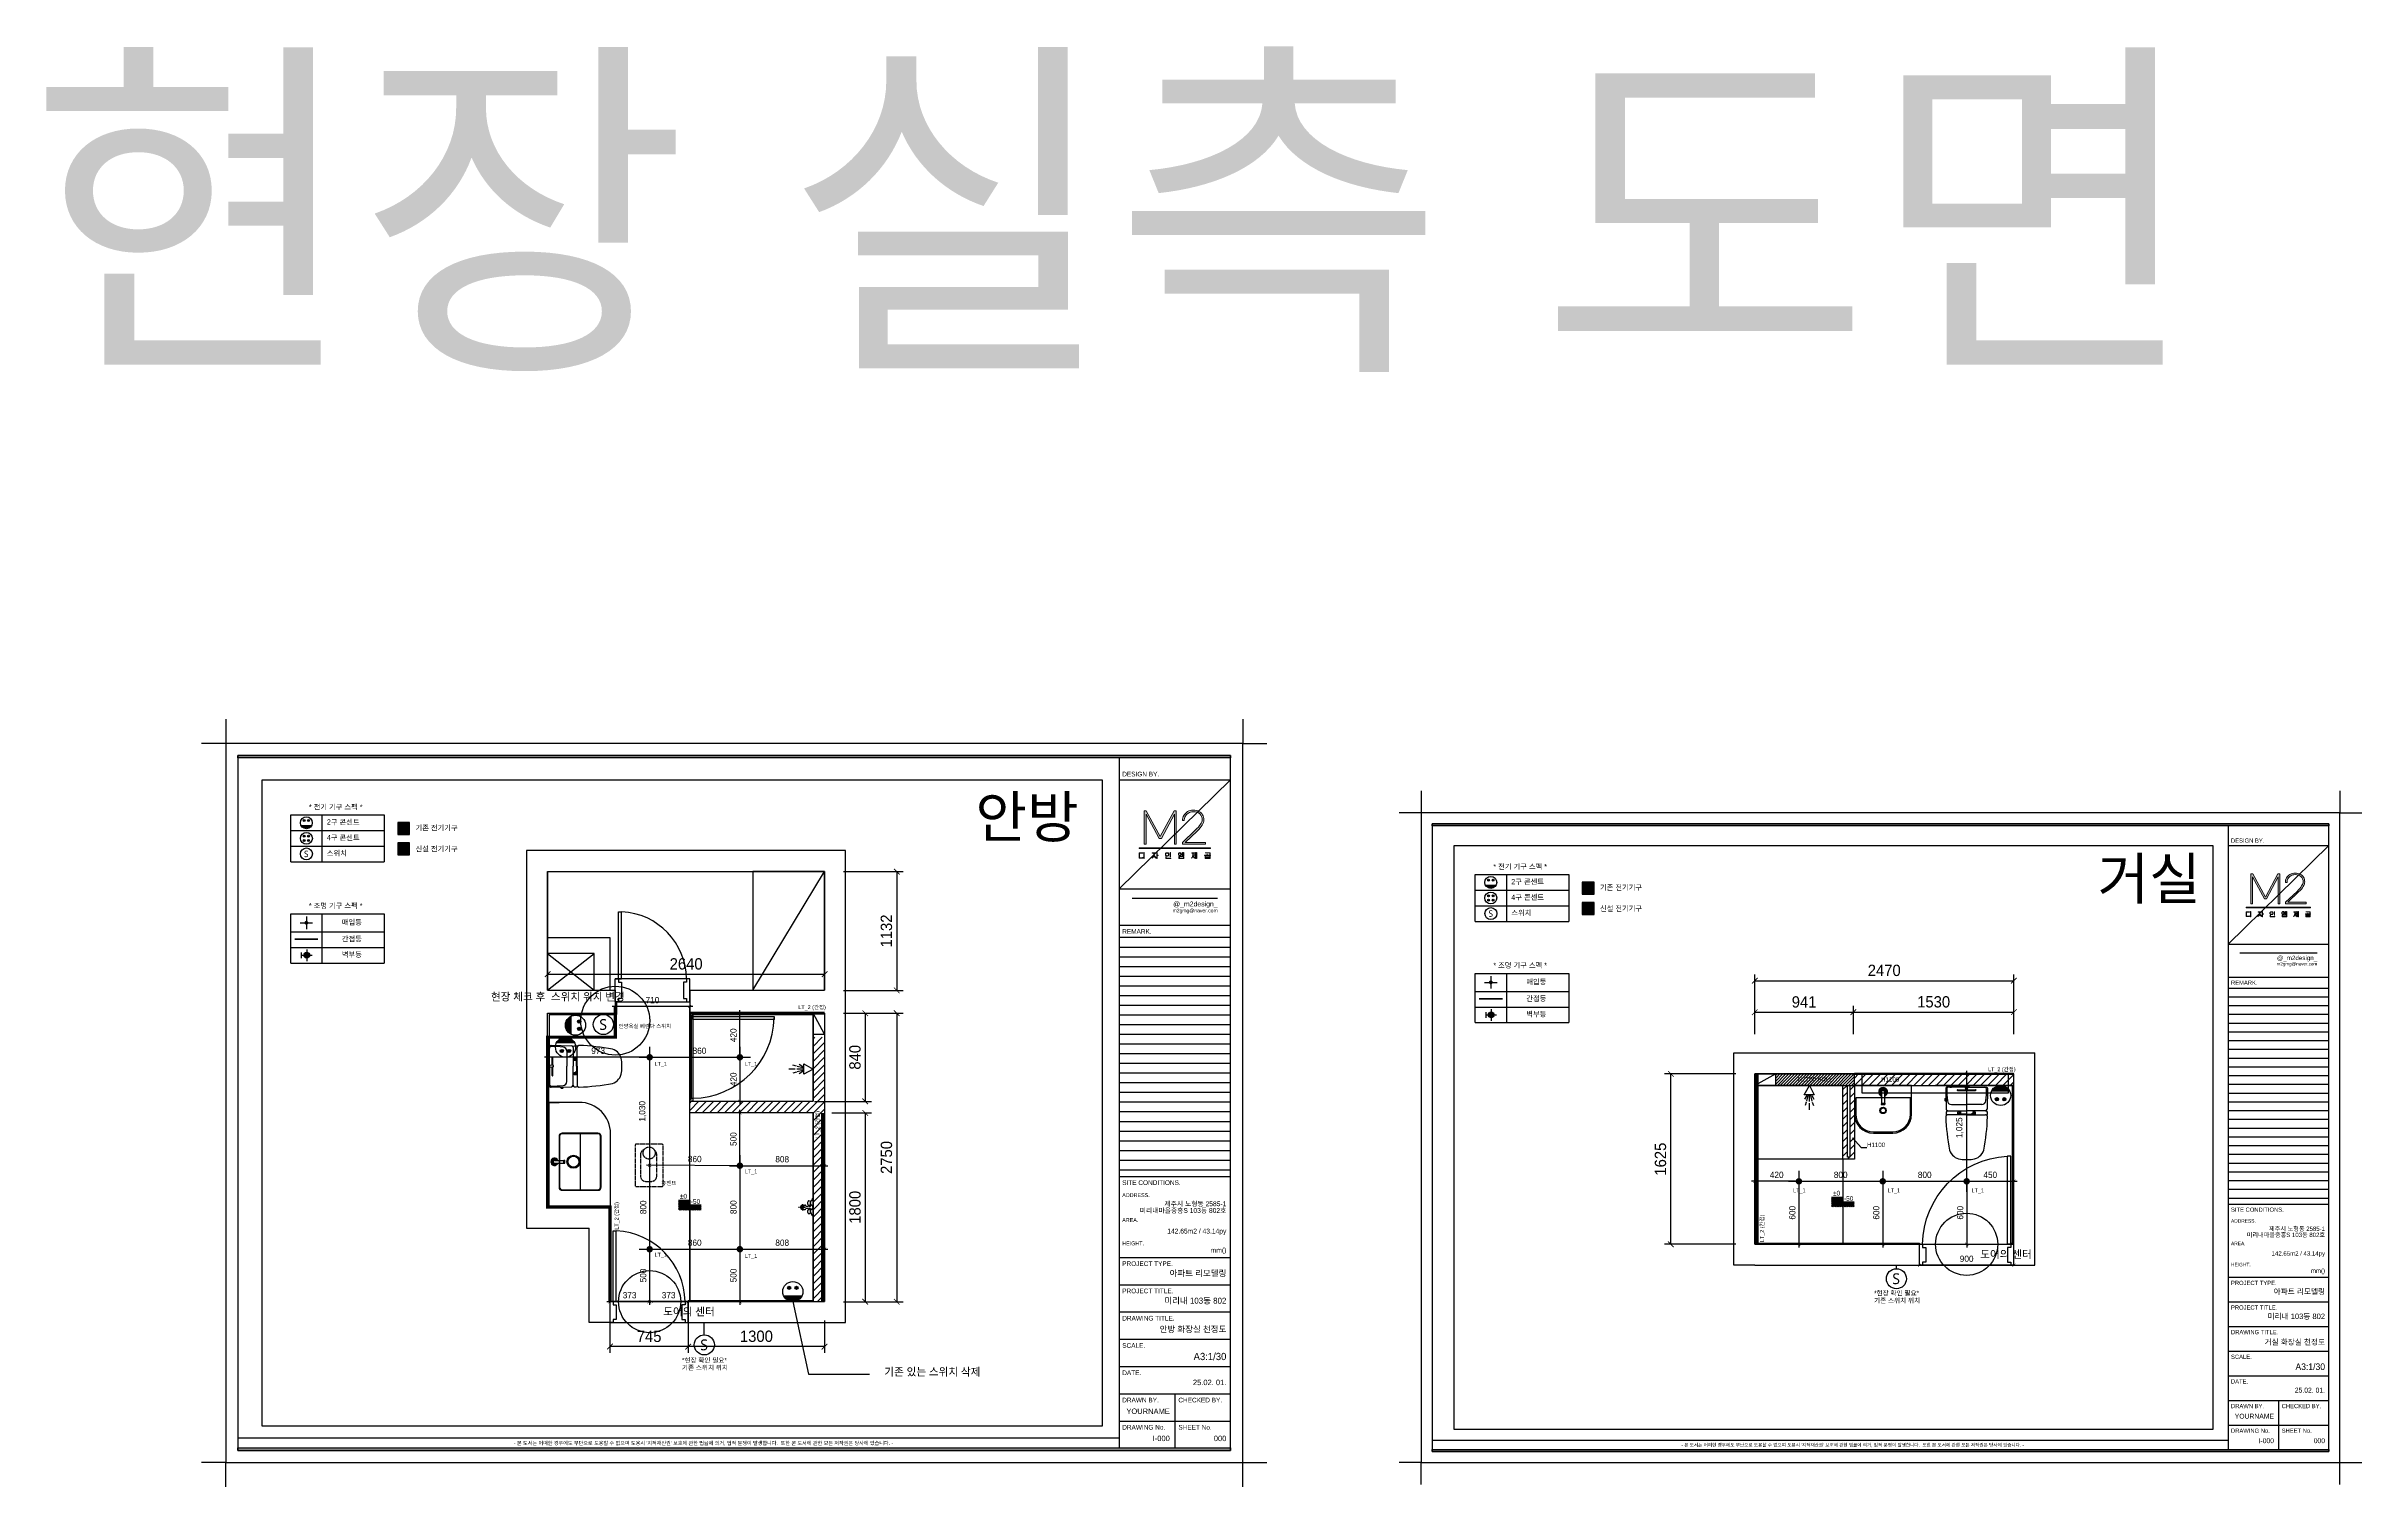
# Model space of a CAD drawing. Header units: millimetres. Extents: x 217202 to 745838, y -6815 to 171372.
# Drawn here: x 360350 to 382425, y 32523 to 46254 of the extents above; entities that cross this region are included whole.
import ezdxf
from ezdxf.enums import TextEntityAlignment as Align

# ---------------------------------------------------------------- set-up
doc = ezdxf.new("R2010")
doc.units = ezdxf.units.MM
doc.header["$PDMODE"] = 3
for name, pattern in [('DASHED', [0.75, 0.5, -0.25]), ('DH-HID2', [1.2, 0.8, -0.4]), ('HIDDEN', [0.375, 0.25, -0.125])]:
    doc.linetypes.add(name, pattern=pattern)
doc.layers.get('DEFPOINTS').update_dxf_attribs({"color": 248})
for name, color, linetype in [('0-ELC TEXT', 7, 'Continuous'), ('03-WAL NEW', 3, 'Continuous'), ('06-FUR', 6, 'Continuous'), ('06-LIGHT', 4, 'Continuous'), ('07-DIM', 5, 'Continuous'), ('_U+B808_U+C774_U+C5B4 2', 7, 'Continuous'), ('BATH', 4, 'Continuous'), ('C-WALL1', 2, 'Continuous'), ('CO-BATH', 6, 'Continuous'), ('FIN', 2, 'Continuous'), ('FORM(YOURNAME)-1', 1, 'Continuous'), ('FORM(YOURNAME)-11', 1, 'Continuous'), ('FU-FURM', 251, 'DH-HID2'), ('FUR', 8, 'DASHED'), ('HAT', 5, 'Continuous'), ('HL', 6, 'HIDDEN'), ('RC-LIGHT', 7, 'Continuous'), ('TOILET-1', 6, 'Continuous'), ('도면층4', 4, 'Continuous'), ('도면층5', 5, 'Continuous'), ('설비', 140, 'Continuous')]:
    doc.layers.add(name, color=color, linetype=linetype)
doc.styles.add('HY 울릉도 L', font='')
doc.styles.get("Standard").update_dxf_attribs({"font": ''})
doc.styles.add('YOURNAME', font='HY울릉도M.TTF')
doc.styles.add('코레일둥고', font='Korail_Round_Gothic_Medium.ttf')
doc.styles.get('HY 울릉도 L').set_extended_font_data('HY울릉도L')
doc.styles.get('Standard').set_extended_font_data('Haan YGodic 230')
doc.linetypes.add('ZIGZAG', pattern='A,0.0001,-0.2,[131,ltypeshp.shx,S=0.2,R=0,X=-0.2,Y=0],-0.4,[131,ltypeshp.shx,S=0.2,R=180,X=0.2,Y=0],-0.2', length=0.8001)
doc.dimstyles.new('30', dxfattribs={"dimscale": 30, "dimtxt": 2, "dimasz": 1, "dimexe": 1, "dimexo": 1, "dimgap": 1, "dimtad": 1, "dimdec": 0, "dimrnd": 0.05, "dimdsep": 46, "dimlunit": 6, "dimtxsty": 'HY 울릉도 L', "dimblk": 'ARCHTICK', "dimcen": 2.5, "dimdle": 1, "dimclrd": 133, "dimclre": 133, "dimclrt": 30, "dimadec": 0, "dimazin": 0, "dimtfac": 1, "dimtdec": 0, "dimtix": 1, "dimtmove": 2, "dimatfit": 3, "dimldrblk": 'ARCHTICK', "dimfxl": 1, "dimlwd": -1, "dimlwe": -1, "dimarcsym": 0})
doc.dimstyles.new('YOURNAME-60', dxfattribs={"dimscale": 60, "dimtxt": 1.8, "dimasz": 0.9, "dimexe": 1, "dimexo": 3, "dimgap": 0.7, "dimtad": 1, "dimdec": 0, "dimzin": 0, "dimdsep": 46, "dimtxsty": 'YOURNAME', "dimblk": 'ARCHTICK', "dimcen": 0, "dimclrd": 1, "dimclre": 1, "dimclrt": 7, "dimadec": 0, "dimazin": 0, "dimtfac": 1, "dimtdec": 0, "dimtix": 1, "dimtmove": 2, "dimatfit": 3, "dimldrblk": 'ARCHTICK', "dimfxl": 1, "dimtolj": 1, "dimtzin": 0, "dimarcsym": 0})

# ---------------------------------------------------------------- blocks, each defined once
blk = doc.blocks.new('block 34')
at = {"layer": '_U+B808_U+C774_U+C5B4 2'}
h = blk.add_hatch(color=35, dxfattribs=at)
h.dxf.hatch_style = 2
h.paths.add_polyline_path([(674.6, -105.5), (675.7, -105.5), (683.4, -119.7), (691.1, -105.5), (692.2, -105.5), (692.2, -123.8), (691.2, -123.8), (691.2, -107.3), (684, -120.7), (682.8, -120.7), (675.6, -107.3), (675.6, -123.8), (674.6, -123.8)])
h = blk.add_hatch(color=35, dxfattribs=at)
h.dxf.hatch_style = 2
edge = h.paths.add_edge_path()
edge.add_spline(control_points=[(704.7, -105.8), (705.6, -106.2), (706.3, -106.8), (706.7, -107.6), (707.2, -108.4), (707.4, -109.4), (707.4, -110.5), (707.4, -111.4), (707.1, -112.4), (706.5, -113.3), (705.9, -114.3), (705, -115.4), (703.7, -116.6), (703.7, -116.6), (697.1, -122.9), (697.1, -122.9), (697.1, -122.9), (708.3, -122.9), (708.3, -122.9), (708.3, -122.9), (708.3, -123.8), (708.3, -123.8), (708.3, -123.8), (695.7, -123.8), (695.7, -123.8), (695.7, -123.8), (695.7, -122.9), (695.7, -122.9), (695.7, -122.9), (702.7, -116.2), (702.7, -116.2), (704, -114.9), (704.9, -113.9), (705.5, -112.9), (706.1, -112), (706.5, -111.2), (706.5, -110.5), (706.5, -109.1), (706, -108), (705.1, -107.2), (704.2, -106.4), (703.1, -106), (701.6, -106), (700.5, -106), (699.6, -106.3), (698.9, -106.7), (698.1, -107.2), (697.6, -107.8), (697.2, -108.5), (696.8, -109.2), (696.6, -110.1), (696.6, -110.9), (696.6, -110.9), (695.6, -110.9), (695.6, -110.9), (695.6, -109.9), (695.8, -108.9), (696.3, -108), (696.8, -107.2), (697.5, -106.5), (698.4, -105.9), (699.3, -105.4), (700.3, -105.1), (701.6, -105.1), (702.8, -105.1), (703.8, -105.3), (704.7, -105.8)], knot_values=[0, 0, 0, 0, 1, 1, 1, 2, 2, 2, 3, 3, 3, 4, 4, 4, 5, 5, 5, 6, 6, 6, 7, 7, 7, 8, 8, 8, 9, 9, 9, 10, 10, 10, 11, 11, 11, 12, 12, 12, 13, 13, 13, 14, 14, 14, 15, 15, 15, 16, 16, 16, 17, 17, 17, 18, 18, 18, 19, 19, 19, 20, 20, 20, 21, 21, 21, 22, 22, 22, 22], degree=3, periodic=0)
at = {"layer": '_U+B808_U+C774_U+C5B4 2', "lineweight": 0}
blk.add_lwpolyline([(674.6, -105.5), (675.7, -105.5), (683.4, -119.7), (691.1, -105.5), (692.2, -105.5), (692.2, -123.8), (691.2, -123.8), (691.2, -107.3), (684, -120.7), (682.8, -120.7), (675.6, -107.3), (675.6, -123.8), (674.6, -123.8), (674.6, -105.5)], dxfattribs=at)
blk.add_open_spline([(704.7, -105.8), (705.6, -106.2), (706.3, -106.8), (706.7, -107.6), (707.2, -108.4), (707.4, -109.4), (707.4, -110.5), (707.4, -111.4), (707.1, -112.4), (706.5, -113.3), (705.9, -114.3), (705, -115.4), (703.7, -116.6), (703.7, -116.6), (697.1, -122.9), (697.1, -122.9), (697.1, -122.9), (708.3, -122.9), (708.3, -122.9), (708.3, -122.9), (708.3, -123.8), (708.3, -123.8), (708.3, -123.8), (695.7, -123.8), (695.7, -123.8), (695.7, -123.8), (695.7, -122.9), (695.7, -122.9), (695.7, -122.9), (702.7, -116.2), (702.7, -116.2), (704, -114.9), (704.9, -113.9), (705.5, -112.9), (706.1, -112), (706.5, -111.2), (706.5, -110.5), (706.5, -109.1), (706, -108), (705.1, -107.2), (704.2, -106.4), (703.1, -106), (701.6, -106), (700.5, -106), (699.6, -106.3), (698.9, -106.7), (698.1, -107.2), (697.6, -107.8), (697.2, -108.5), (696.8, -109.2), (696.6, -110.1), (696.6, -110.9), (696.6, -110.9), (695.6, -110.9), (695.6, -110.9), (695.6, -109.9), (695.8, -108.9), (696.3, -108), (696.8, -107.2), (697.5, -106.5), (698.4, -105.9), (699.3, -105.4), (700.3, -105.1), (701.6, -105.1), (702.8, -105.1), (703.8, -105.3), (704.7, -105.8)], degree=3, knots=[0, 0, 0, 0, 1, 1, 1, 2, 2, 2, 3, 3, 3, 4, 4, 4, 5, 5, 5, 6, 6, 6, 7, 7, 7, 8, 8, 8, 9, 9, 9, 10, 10, 10, 11, 11, 11, 12, 12, 12, 13, 13, 13, 14, 14, 14, 15, 15, 15, 16, 16, 16, 17, 17, 17, 18, 18, 18, 19, 19, 19, 20, 20, 20, 21, 21, 21, 22, 22, 22, 22], dxfattribs=at)
blk = doc.blocks.new('block 35')
at = {"layer": '_U+B808_U+C774_U+C5B4 2'}
h = blk.add_hatch(color=35, dxfattribs=at)
h.dxf.hatch_style = 2
edge = h.paths.add_edge_path()
edge.add_spline(control_points=[(673.7, -128.8), (673.7, -128.8), (672, -128.8), (672, -128.8), (672, -128.8), (672, -131.4), (672, -131.4), (672, -131.4), (673.1, -131.4), (673.1, -131.4), (673.3, -131.4), (673.4, -131.3), (673.6, -131.3), (673.7, -131.3), (673.9, -131.2), (674, -131.2), (674, -131.2), (674, -131.4), (674, -131.4), (673.9, -131.4), (673.8, -131.4), (673.6, -131.5), (673.5, -131.5), (673.3, -131.5), (673.1, -131.5), (673.1, -131.5), (671.8, -131.5), (671.8, -131.5), (671.8, -131.5), (671.8, -128.7), (671.8, -128.7), (671.8, -128.7), (673.7, -128.7), (673.7, -128.7), (673.7, -128.7), (673.7, -128.8), (673.7, -128.8)], knot_values=[0, 0, 0, 0, 1, 1, 1, 2, 2, 2, 3, 3, 3, 4, 4, 4, 5, 5, 5, 6, 6, 6, 7, 7, 7, 8, 8, 8, 9, 9, 9, 10, 10, 10, 11, 11, 11, 12, 12, 12, 12], degree=3, periodic=0)
h.paths.add_polyline_path([(674.5, -131.7), (674.4, -131.7), (674.4, -128.5), (674.5, -128.5)])
h = blk.add_hatch(color=35, dxfattribs=at)
h.dxf.hatch_style = 2
edge = h.paths.add_edge_path()
edge.add_spline(control_points=[(680, -130), (680, -130), (681.1, -131.4), (681.1, -131.4), (681.1, -131.4), (681, -131.5), (681, -131.5), (681, -131.5), (679.9, -130.2), (679.9, -130.2), (679.8, -130.6), (679.7, -130.9), (679.5, -131.1), (679.3, -131.3), (679.1, -131.5), (678.9, -131.5), (678.9, -131.5), (678.9, -131.4), (678.9, -131.4), (679.1, -131.3), (679.3, -131.2), (679.4, -130.9), (679.6, -130.7), (679.7, -130.4), (679.8, -130), (679.9, -129.7), (679.9, -129.3), (679.9, -128.8), (679.9, -128.8), (679, -128.8), (679, -128.8), (679, -128.8), (679, -128.7), (679, -128.7), (679, -128.7), (681, -128.7), (681, -128.7), (681, -128.7), (681, -128.8), (681, -128.8), (681, -128.8), (680.1, -128.8), (680.1, -128.8), (680.1, -129.3), (680, -129.7), (680, -130)], knot_values=[0, 0, 0, 0, 1, 1, 1, 2, 2, 2, 3, 3, 3, 4, 4, 4, 5, 5, 5, 6, 6, 6, 7, 7, 7, 8, 8, 8, 9, 9, 9, 10, 10, 10, 11, 11, 11, 12, 12, 12, 13, 13, 13, 14, 14, 14, 15, 15, 15, 15], degree=3, periodic=0)
h.paths.add_polyline_path([(682.2, -130.1), (681.7, -130.1), (681.7, -131.7), (681.5, -131.7), (681.5, -128.5), (681.7, -128.5), (681.7, -129.9), (682.2, -129.9)])
h = blk.add_hatch(color=35, dxfattribs=at)
h.dxf.hatch_style = 2
edge = h.paths.add_edge_path()
edge.add_spline(control_points=[(687.7, -128.7), (687.8, -128.8), (688, -128.9), (688, -129), (688.1, -129.1), (688.1, -129.3), (688.1, -129.5), (688.1, -129.6), (688.1, -129.8), (688, -129.9), (688, -130.1), (687.8, -130.2), (687.7, -130.3), (687.5, -130.3), (687.4, -130.4), (687.2, -130.4), (686.9, -130.4), (686.8, -130.3), (686.6, -130.3), (686.5, -130.2), (686.4, -130.1), (686.3, -129.9), (686.2, -129.8), (686.2, -129.6), (686.2, -129.5), (686.2, -129.3), (686.2, -129.1), (686.3, -129), (686.4, -128.9), (686.5, -128.8), (686.6, -128.7), (686.8, -128.6), (686.9, -128.6), (687.2, -128.6), (687.4, -128.6), (687.5, -128.6), (687.7, -128.7)], knot_values=[0, 0, 0, 0, 1, 1, 1, 2, 2, 2, 3, 3, 3, 4, 4, 4, 5, 5, 5, 6, 6, 6, 7, 7, 7, 8, 8, 8, 9, 9, 9, 10, 10, 10, 11, 11, 11, 12, 12, 12, 12], degree=3, periodic=0)
edge = h.paths.add_edge_path()
edge.add_spline(control_points=[(686.7, -128.8), (686.6, -128.9), (686.5, -128.9), (686.4, -129.1), (686.4, -129.2), (686.3, -129.3), (686.3, -129.5), (686.3, -129.6), (686.4, -129.8), (686.4, -129.9), (686.5, -130), (686.6, -130.1), (686.7, -130.2), (686.8, -130.2), (687, -130.2), (687.2, -130.2), (687.3, -130.2), (687.5, -130.2), (687.6, -130.2), (687.7, -130.1), (687.8, -130), (687.9, -129.9), (687.9, -129.8), (688, -129.6), (688, -129.5), (688, -129.3), (687.9, -129.2), (687.9, -129.1), (687.8, -128.9), (687.7, -128.9), (687.6, -128.8), (687.5, -128.7), (687.3, -128.7), (687.2, -128.7), (687, -128.7), (686.8, -128.7), (686.7, -128.8)], knot_values=[0, 0, 0, 0, 1, 1, 1, 2, 2, 2, 3, 3, 3, 4, 4, 4, 5, 5, 5, 6, 6, 6, 7, 7, 7, 8, 8, 8, 9, 9, 9, 10, 10, 10, 11, 11, 11, 12, 12, 12, 12], degree=3, periodic=0)
h.paths.add_polyline_path([(686.6, -131.5), (689.2, -131.5), (689.2, -131.7), (686.4, -131.7), (686.4, -130.7), (686.6, -130.7)])
h.paths.add_polyline_path([(689, -130.9), (688.9, -130.9), (688.9, -128.5), (689, -128.5)])
h = blk.add_hatch(color=35, dxfattribs=at)
h.dxf.hatch_style = 2
edge = h.paths.add_edge_path()
edge.add_spline(control_points=[(694.7, -130), (694.5, -130.2), (694.4, -130.2), (694.1, -130.2), (693.9, -130.2), (693.7, -130.2), (693.6, -130), (693.5, -129.8), (693.4, -129.6), (693.4, -129.4), (693.4, -129.1), (693.5, -128.9), (693.6, -128.8), (693.7, -128.6), (693.9, -128.5), (694.1, -128.5), (694.3, -128.5), (694.5, -128.6), (694.6, -128.7), (694.8, -128.9), (694.8, -129), (694.8, -129.2), (694.8, -129.2), (695.4, -129.2), (695.4, -129.2), (695.4, -129.2), (695.4, -128.5), (695.4, -128.5), (695.4, -128.5), (695.6, -128.5), (695.6, -128.5), (695.6, -128.5), (695.6, -130.3), (695.6, -130.3), (695.6, -130.3), (695.4, -130.3), (695.4, -130.3), (695.4, -130.3), (695.4, -129.4), (695.4, -129.4), (695.4, -129.4), (694.9, -129.4), (694.9, -129.4), (694.9, -129.6), (694.8, -129.8), (694.7, -130)], knot_values=[0, 0, 0, 0, 1, 1, 1, 2, 2, 2, 3, 3, 3, 4, 4, 4, 5, 5, 5, 6, 6, 6, 7, 7, 7, 8, 8, 8, 9, 9, 9, 10, 10, 10, 11, 11, 11, 12, 12, 12, 13, 13, 13, 14, 14, 14, 15, 15, 15, 15], degree=3, periodic=0)
edge = h.paths.add_edge_path()
edge.add_spline(control_points=[(693.7, -129.9), (693.8, -130), (694, -130.1), (694.1, -130.1), (694.3, -130.1), (694.5, -130), (694.5, -129.9), (694.6, -129.8), (694.7, -129.6), (694.7, -129.4), (694.7, -129.2), (694.6, -129), (694.5, -128.9), (694.5, -128.8), (694.3, -128.7), (694.1, -128.7), (694, -128.7), (693.8, -128.8), (693.7, -128.9), (693.6, -129), (693.6, -129.2), (693.6, -129.4), (693.6, -129.6), (693.6, -129.8), (693.7, -129.9)], knot_values=[0, 0, 0, 0, 1, 1, 1, 2, 2, 2, 3, 3, 3, 4, 4, 4, 5, 5, 5, 6, 6, 6, 7, 7, 7, 8, 8, 8, 8], degree=3, periodic=0)
h.paths.add_polyline_path([(693.7, -130.6), (696.4, -130.6), (696.4, -131.7), (693.7, -131.7)])
h.paths.add_polyline_path([(693.9, -131.5), (696.2, -131.5), (696.2, -130.7), (693.9, -130.7)])
h.paths.add_polyline_path([(696.4, -128.5), (696.4, -130.3), (696.2, -130.3), (696.2, -128.5)])
h = blk.add_hatch(color=35, dxfattribs=at)
h.dxf.hatch_style = 2
edge = h.paths.add_edge_path()
edge.add_spline(control_points=[(701.5, -129.9), (701.5, -129.9), (702.3, -131.4), (702.3, -131.4), (702.3, -131.4), (702.1, -131.5), (702.1, -131.5), (702.1, -131.5), (701.4, -130.2), (701.4, -130.2), (701.3, -130.9), (701, -131.4), (700.6, -131.5), (700.6, -131.5), (700.6, -131.4), (700.6, -131.4), (700.9, -131.3), (701.1, -131), (701.2, -130.5), (701.3, -130.1), (701.4, -129.5), (701.4, -128.8), (701.4, -128.8), (700.7, -128.8), (700.7, -128.8), (700.7, -128.8), (700.7, -128.7), (700.7, -128.7), (700.7, -128.7), (702.2, -128.7), (702.2, -128.7), (702.2, -128.7), (702.2, -128.8), (702.2, -128.8), (702.2, -128.8), (701.5, -128.8), (701.5, -128.8), (701.5, -129.2), (701.5, -129.6), (701.5, -129.9)], knot_values=[0, 0, 0, 0, 1, 1, 1, 2, 2, 2, 3, 3, 3, 4, 4, 4, 5, 5, 5, 6, 6, 6, 7, 7, 7, 8, 8, 8, 9, 9, 9, 10, 10, 10, 11, 11, 11, 12, 12, 12, 13, 13, 13, 13], degree=3, periodic=0)
h.paths.add_polyline_path([(702.6, -128.5), (702.8, -128.5), (702.8, -131.7), (702.6, -131.7), (702.6, -129.9), (702, -129.9), (702, -129.8), (702.6, -129.8)])
h.paths.add_polyline_path([(703.6, -128.5), (703.6, -131.7), (703.4, -131.7), (703.4, -128.5)])
h = blk.add_hatch(color=35, dxfattribs=at)
h.dxf.hatch_style = 2
h.paths.add_polyline_path([(711, -129.9), (711, -130.1), (707.8, -130.1), (707.8, -129.9), (709.2, -129.9), (709.2, -129.2), (709.3, -129.2), (709.3, -129.9)])
h.paths.add_polyline_path([(710.6, -128.7), (708.1, -128.7), (708.1, -128.6), (710.8, -128.6), (710.8, -129.6), (710.6, -129.6)])
h.paths.add_polyline_path([(710.6, -130.4), (710.8, -130.4), (710.8, -131.7), (708.1, -131.7), (708.1, -130.4), (708.2, -130.4), (708.2, -130.8), (710.6, -130.8)])
h.paths.add_polyline_path([(710.6, -131.5), (710.6, -131), (708.2, -131), (708.2, -131.5)])
at = {"layer": '_U+B808_U+C774_U+C5B4 2', "lineweight": 0}
for points in [[(674.5, -131.7), (674.4, -131.7), (674.4, -128.5), (674.5, -128.5), (674.5, -131.7)], [(682.2, -130.1), (681.7, -130.1), (681.7, -131.7), (681.5, -131.7), (681.5, -128.5), (681.7, -128.5), (681.7, -129.9), (682.2, -129.9), (682.2, -130.1)], [(686.6, -131.5), (689.2, -131.5), (689.2, -131.7), (686.4, -131.7), (686.4, -130.7), (686.6, -130.7), (686.6, -131.5)], [(689, -130.9), (688.9, -130.9), (688.9, -128.5), (689, -128.5), (689, -130.9)], [(693.7, -130.6), (696.4, -130.6), (696.4, -131.7), (693.7, -131.7), (693.7, -130.6)], [(693.9, -131.5), (696.2, -131.5), (696.2, -130.7), (693.9, -130.7), (693.9, -131.5)], [(696.4, -128.5), (696.4, -130.3), (696.2, -130.3), (696.2, -128.5), (696.4, -128.5)], [(702.6, -128.5), (702.8, -128.5), (702.8, -131.7), (702.6, -131.7), (702.6, -129.9), (702, -129.9), (702, -129.8), (702.6, -129.8), (702.6, -128.5)], [(703.6, -128.5), (703.6, -131.7), (703.4, -131.7), (703.4, -128.5), (703.6, -128.5)], [(711, -129.9), (711, -130.1), (707.8, -130.1), (707.8, -129.9), (709.2, -129.9), (709.2, -129.2), (709.3, -129.2), (709.3, -129.9), (711, -129.9)], [(710.6, -128.7), (708.1, -128.7), (708.1, -128.6), (710.8, -128.6), (710.8, -129.6), (710.6, -129.6), (710.6, -128.7)], [(710.6, -130.4), (710.8, -130.4), (710.8, -131.7), (708.1, -131.7), (708.1, -130.4), (708.2, -130.4), (708.2, -130.8), (710.6, -130.8), (710.6, -130.4)], [(710.6, -131.5), (710.6, -131), (708.2, -131), (708.2, -131.5), (710.6, -131.5)]]:
    blk.add_lwpolyline(points, dxfattribs=at)
for points, knots in [([(673.7, -128.8), (673.7, -128.8), (672, -128.8), (672, -128.8), (672, -128.8), (672, -131.4), (672, -131.4), (672, -131.4), (673.1, -131.4), (673.1, -131.4), (673.3, -131.4), (673.4, -131.3), (673.6, -131.3), (673.7, -131.3), (673.9, -131.2), (674, -131.2), (674, -131.2), (674, -131.4), (674, -131.4), (673.9, -131.4), (673.8, -131.4), (673.6, -131.5), (673.5, -131.5), (673.3, -131.5), (673.1, -131.5), (673.1, -131.5), (671.8, -131.5), (671.8, -131.5), (671.8, -131.5), (671.8, -128.7), (671.8, -128.7), (671.8, -128.7), (673.7, -128.7), (673.7, -128.7), (673.7, -128.7), (673.7, -128.8), (673.7, -128.8)], [0, 0, 0, 0, 1, 1, 1, 2, 2, 2, 3, 3, 3, 4, 4, 4, 5, 5, 5, 6, 6, 6, 7, 7, 7, 8, 8, 8, 9, 9, 9, 10, 10, 10, 11, 11, 11, 12, 12, 12, 12]), ([(680, -130), (680, -130), (681.1, -131.4), (681.1, -131.4), (681.1, -131.4), (681, -131.5), (681, -131.5), (681, -131.5), (679.9, -130.2), (679.9, -130.2), (679.8, -130.6), (679.7, -130.9), (679.5, -131.1), (679.3, -131.3), (679.1, -131.5), (678.9, -131.5), (678.9, -131.5), (678.9, -131.4), (678.9, -131.4), (679.1, -131.3), (679.3, -131.2), (679.4, -130.9), (679.6, -130.7), (679.7, -130.4), (679.8, -130), (679.9, -129.7), (679.9, -129.3), (679.9, -128.8), (679.9, -128.8), (679, -128.8), (679, -128.8), (679, -128.8), (679, -128.7), (679, -128.7), (679, -128.7), (681, -128.7), (681, -128.7), (681, -128.7), (681, -128.8), (681, -128.8), (681, -128.8), (680.1, -128.8), (680.1, -128.8), (680.1, -129.3), (680, -129.7), (680, -130)], [0, 0, 0, 0, 1, 1, 1, 2, 2, 2, 3, 3, 3, 4, 4, 4, 5, 5, 5, 6, 6, 6, 7, 7, 7, 8, 8, 8, 9, 9, 9, 10, 10, 10, 11, 11, 11, 12, 12, 12, 13, 13, 13, 14, 14, 14, 15, 15, 15, 15]), ([(687.7, -128.7), (687.8, -128.8), (688, -128.9), (688, -129), (688.1, -129.1), (688.1, -129.3), (688.1, -129.5), (688.1, -129.6), (688.1, -129.8), (688, -129.9), (688, -130.1), (687.8, -130.2), (687.7, -130.3), (687.5, -130.3), (687.4, -130.4), (687.2, -130.4), (686.9, -130.4), (686.8, -130.3), (686.6, -130.3), (686.5, -130.2), (686.4, -130.1), (686.3, -129.9), (686.2, -129.8), (686.2, -129.6), (686.2, -129.5), (686.2, -129.3), (686.2, -129.1), (686.3, -129), (686.4, -128.9), (686.5, -128.8), (686.6, -128.7), (686.8, -128.6), (686.9, -128.6), (687.2, -128.6), (687.4, -128.6), (687.5, -128.6), (687.7, -128.7)], [0, 0, 0, 0, 1, 1, 1, 2, 2, 2, 3, 3, 3, 4, 4, 4, 5, 5, 5, 6, 6, 6, 7, 7, 7, 8, 8, 8, 9, 9, 9, 10, 10, 10, 11, 11, 11, 12, 12, 12, 12]), ([(686.7, -128.8), (686.6, -128.9), (686.5, -128.9), (686.4, -129.1), (686.4, -129.2), (686.3, -129.3), (686.3, -129.5), (686.3, -129.6), (686.4, -129.8), (686.4, -129.9), (686.5, -130), (686.6, -130.1), (686.7, -130.2), (686.8, -130.2), (687, -130.2), (687.2, -130.2), (687.3, -130.2), (687.5, -130.2), (687.6, -130.2), (687.7, -130.1), (687.8, -130), (687.9, -129.9), (687.9, -129.8), (688, -129.6), (688, -129.5), (688, -129.3), (687.9, -129.2), (687.9, -129.1), (687.8, -128.9), (687.7, -128.9), (687.6, -128.8), (687.5, -128.7), (687.3, -128.7), (687.2, -128.7), (687, -128.7), (686.8, -128.7), (686.7, -128.8)], [0, 0, 0, 0, 1, 1, 1, 2, 2, 2, 3, 3, 3, 4, 4, 4, 5, 5, 5, 6, 6, 6, 7, 7, 7, 8, 8, 8, 9, 9, 9, 10, 10, 10, 11, 11, 11, 12, 12, 12, 12]), ([(694.7, -130), (694.5, -130.2), (694.4, -130.2), (694.1, -130.2), (693.9, -130.2), (693.7, -130.2), (693.6, -130), (693.5, -129.8), (693.4, -129.6), (693.4, -129.4), (693.4, -129.1), (693.5, -128.9), (693.6, -128.8), (693.7, -128.6), (693.9, -128.5), (694.1, -128.5), (694.3, -128.5), (694.5, -128.6), (694.6, -128.7), (694.8, -128.9), (694.8, -129), (694.8, -129.2), (694.8, -129.2), (695.4, -129.2), (695.4, -129.2), (695.4, -129.2), (695.4, -128.5), (695.4, -128.5), (695.4, -128.5), (695.6, -128.5), (695.6, -128.5), (695.6, -128.5), (695.6, -130.3), (695.6, -130.3), (695.6, -130.3), (695.4, -130.3), (695.4, -130.3), (695.4, -130.3), (695.4, -129.4), (695.4, -129.4), (695.4, -129.4), (694.9, -129.4), (694.9, -129.4), (694.9, -129.6), (694.8, -129.8), (694.7, -130)], [0, 0, 0, 0, 1, 1, 1, 2, 2, 2, 3, 3, 3, 4, 4, 4, 5, 5, 5, 6, 6, 6, 7, 7, 7, 8, 8, 8, 9, 9, 9, 10, 10, 10, 11, 11, 11, 12, 12, 12, 13, 13, 13, 14, 14, 14, 15, 15, 15, 15]), ([(693.7, -129.9), (693.8, -130), (694, -130.1), (694.1, -130.1), (694.3, -130.1), (694.5, -130), (694.5, -129.9), (694.6, -129.8), (694.7, -129.6), (694.7, -129.4), (694.7, -129.2), (694.6, -129), (694.5, -128.9), (694.5, -128.8), (694.3, -128.7), (694.1, -128.7), (694, -128.7), (693.8, -128.8), (693.7, -128.9), (693.6, -129), (693.6, -129.2), (693.6, -129.4), (693.6, -129.6), (693.6, -129.8), (693.7, -129.9)], [0, 0, 0, 0, 1, 1, 1, 2, 2, 2, 3, 3, 3, 4, 4, 4, 5, 5, 5, 6, 6, 6, 7, 7, 7, 8, 8, 8, 8]), ([(701.5, -129.9), (701.5, -129.9), (702.3, -131.4), (702.3, -131.4), (702.3, -131.4), (702.1, -131.5), (702.1, -131.5), (702.1, -131.5), (701.4, -130.2), (701.4, -130.2), (701.3, -130.9), (701, -131.4), (700.6, -131.5), (700.6, -131.5), (700.6, -131.4), (700.6, -131.4), (700.9, -131.3), (701.1, -131), (701.2, -130.5), (701.3, -130.1), (701.4, -129.5), (701.4, -128.8), (701.4, -128.8), (700.7, -128.8), (700.7, -128.8), (700.7, -128.8), (700.7, -128.7), (700.7, -128.7), (700.7, -128.7), (702.2, -128.7), (702.2, -128.7), (702.2, -128.7), (702.2, -128.8), (702.2, -128.8), (702.2, -128.8), (701.5, -128.8), (701.5, -128.8), (701.5, -129.2), (701.5, -129.6), (701.5, -129.9)], [0, 0, 0, 0, 1, 1, 1, 2, 2, 2, 3, 3, 3, 4, 4, 4, 5, 5, 5, 6, 6, 6, 7, 7, 7, 8, 8, 8, 9, 9, 9, 10, 10, 10, 11, 11, 11, 12, 12, 12, 13, 13, 13, 13])]:
    blk.add_open_spline(points, degree=3, knots=knots, dxfattribs=at)
blk = doc.blocks.new('block 33')
at = {"layer": '_U+B808_U+C774_U+C5B4 2'}
for name in ['block 34', 'block 35']:
    blk.add_blockref(name, (0, 0), dxfattribs=at)
blk = doc.blocks.new('block 32')
at = {"layer": '_U+B808_U+C774_U+C5B4 2'}
h = blk.add_hatch(color=35, dxfattribs=at)
h.dxf.hatch_style = 2
h.paths.add_polyline_path([(711, -126.3), (671.8, -126.3), (671.8, -125.9), (711, -125.9)])
at = {"layer": '_U+B808_U+C774_U+C5B4 2', "lineweight": 0}
blk.add_lwpolyline([(711, -126.3), (671.8, -126.3), (671.8, -125.9), (711, -125.9), (711, -126.3)], dxfattribs=at)
at = {"layer": '_U+B808_U+C774_U+C5B4 2'}
blk.add_blockref('block 33', (0, 0), dxfattribs=at)
blk = doc.blocks.new('FORM-ELEVATION')
at = {"layer": 'FORM(YOURNAME)-11'}
h = blk.add_hatch(color=256, dxfattribs=at)
h.dxf.hatch_style = 1
h.paths.add_polyline_path([(-10309, 35708), (71691, 35708), (71691, 35508), (-10309, 35508)])
h.paths.add_polyline_path([(-10309, -21492), (71691, -21492), (71691, -21692), (-10309, -21692)])
at = {"layer": 'DEFPOINTS', "color": 158}
for p, q in [((62481, 35508), (62481, -21492)), ((62481, 33708), (71691, 33708)), ((62481, 24686), (71691, 33708)), ((62481, 24686), (71691, 24686)), ((62481, 20686), (71691, 20686)), ((62481, 19886), (71691, 19886)), ((62481, 19086), (71691, 19086)), ((62481, 18286), (71691, 18286)), ((62481, 17486), (71691, 17486)), ((62481, 16686), (71691, 16686)), ((62481, 15886), (71691, 15886)), ((62481, 15086), (71691, 15086)), ((62481, 14286), (71691, 14286)), ((62481, 13486), (71691, 13486)), ((62481, 12686), (71691, 12686)), ((62481, 11886), (71691, 11886)), ((62481, 11086), (71691, 11086)), ((62481, 10286), (71691, 10286)), ((62481, 9486), (71691, 9486)), ((62481, 8686), (71691, 8686)), ((62481, 7886), (71691, 7886)), ((62481, 7086), (71691, 7086)), ((62481, 6286), (71691, 6286)), ((62481, 5486), (71691, 5486)), ((62481, 4686), (71691, 4686)), ((62481, 3886), (71691, 3886)), ((62481, 3086), (71691, 3086)), ((62481, 2286), (71691, 2286)), ((62481, 1486), (71691, 1486)), ((62481, -20692), (-10309, -20692))]:
    blk.add_line(p, q, dxfattribs=at)
at = {"layer": 'DEFPOINTS', "color": 1}
for points in [[(-11309, 38708), (-11309, 36708), (-13309, 36708)], [(72691, 38708), (72691, 36708), (74691, 36708)], [(-11309, -24692), (-11309, -22692), (-13309, -22692)], [(72691, -24692), (72691, -22692), (74691, -22692)]]:
    blk.add_lwpolyline(points, dxfattribs=at)
at = {"layer": 'DEFPOINTS', "color": 158}
for points in [[(-10309, -21692), (71691, -21692), (71691, 35708), (-10309, 35708)], [(-8309, 33708), (61071, 33708), (61071, -19692), (-8309, -19692)]]:
    blk.add_lwpolyline(points, close=True, dxfattribs=at)
at = {"layer": 'FORM(YOURNAME)-11', "color": 251}
blk.add_line((63550, 23916), (70622, 23916), dxfattribs=at)
at = {"layer": 'FORM(YOURNAME)-11', "color": 14}
for p, q in [((62481, 21686), (71691, 21686)), ((62481, 937), (71691, 937)), ((62481, -5756), (71691, -5756)), ((62481, -8009), (71691, -8009)), ((62481, -10261), (71691, -10261)), ((62481, -12514), (71691, -12514)), ((62481, -14766), (71691, -14766)), ((62481, -17019), (71691, -17019)), ((67086, -17019), (67086, -21492)), ((62481, -19271), (71691, -19271))]:
    blk.add_line(p, q, dxfattribs=at)
at = {"layer": 'FORM(YOURNAME)-11', "color": 250}
blk.add_lwpolyline([(-11309, -22692), (72691, -22692), (72691, 36708), (-11309, 36708)], close=True, dxfattribs=at)
at = {"layer": 'FORM(YOURNAME)-11'}
for points in [[(-10309, 35708), (71691, 35708), (71691, 35508), (-10309, 35508)], [(-10309, -21492), (71691, -21492), (71691, -21692), (-10309, -21692)]]:
    blk.add_lwpolyline(points, close=True, dxfattribs=at)
at = {"layer": '_U+B808_U+C774_U+C5B4 2', "xscale": 150, "yscale": 150, "zscale": 150}
blk.add_blockref('block 32', (-36628, 46957), dxfattribs=at)
at = {"layer": 'FORM(YOURNAME)-11', "color": 14, "style": 'YOURNAME'}
for s, height, p in [('DESIGN BY.', 386.1, (62739, 34170)), ('REMARK.', 386.1, (62739, 21172)), ('SITE CONDITIONS.', 386.14, (62739, 422)), ('PROJECT TYPE.', 386.14, (62739, -6271)), ('PROJECT TITLE.', 386.14, (62739, -8524)), ('DRAWING TITLE.', 386.14, (62739, -10776)), ('SCALE.', 386.1, (62739, -13029)), ('DATE.', 386.1, (62739, -15281)), ('DRAWN BY.', 386.1, (62739, -17534)), ('CHECKED BY.', 386.14, (67376, -17534)), ('DRAWING No.', 386.14, (62739, -19786)), ('SHEET No.', 386.1, (67376, -19786))]:
    blk.add_text(s, height=height, dxfattribs=at).set_placement(p, align=Align.MIDDLE_LEFT)
for s, height, width, p in [('m2gmg@naver.com', 300, 0.995, (70622, 22747)), ('@_m2design_', 400, 1.03, (70622, 23242))]:
    blk.add_text(s, height=height, dxfattribs=dict(at, width=width)).set_placement(p, align=Align.RIGHT)
at = {"layer": 'FORM(YOURNAME)-11', "color": 251, "style": 'YOURNAME'}
for s, p in [('ADDRESS.', (62739, -608)), ('AREA.', (62739, -2667)), ('HEIGHT.', (62739, -4598))]:
    blk.add_text(s, height=321.8, dxfattribs=at).set_placement(p, align=Align.MIDDLE_LEFT)
at = {"layer": 'FORM(YOURNAME)-11', "color": 1, "style": 'YOURNAME'}
blk.add_text("- 본 도서는 어떠한 경우에도 무단으로 도용할 수 없으며 도용시 '지적재산권' 보호에 관한 법률에 의거, 법적 분쟁이 발생합니다.  또한 본 도서에 관한 모든 저작권은 당사에 있습니다. -", height=300, dxfattribs=at).set_placement((28146, -21092), align=Align.MIDDLE_CENTER)
at = {"layer": 'FORM(YOURNAME)-11', "color": 3, "style": 'YOURNAME'}
for tag, height, p in [('2', 450, (71041, -1863)), ('1', 450, (71041, -1219)), ('3', 450, (71041, -3150)), ('4', 450, (71041, -5081)), ('5', 515, (71041, -7398)), ('6', 515, (71041, -9650)), ('7', 515, (71041, -11903)), ('8', 515, (71041, -14155)), ('9', 515, (71041, -16408)), ('10', 515, (66791, -18596)), ('11', 515, (71041, -18660)), ('12', 515, (66791, -20848)), ('13', 515, (71041, -20848))]:
    blk.add_attdef(tag, text='', height=height, dxfattribs=at).set_placement(p, align=Align.MIDDLE_RIGHT)
blk = doc.blocks.new('door')
at = {"layer": '도면층4'}
for p, q in [((30, 1040), (60, 1040)), ((30, 200), (30, 1040)), ((60, 200), (60, 1040)), ((900, 200), (0, 200)), ((0, 0), (900, 0)), ((30, 200), (60, 200))]:
    blk.add_line(p, q, dxfattribs=at)
for points in [[(0, 200), (30, 200), (30, 170), (60, 170), (60, 30), (30, 30), (30, 0), (0, 0), (0, 200)], [(900, 200), (870, 200), (870, 170), (840, 170), (840, 30), (870, 30), (870, 0), (900, 0), (900, 200)]]:
    blk.add_lwpolyline(points, dxfattribs=at)
at = {"layer": '도면층5'}
blk.add_arc((18, 188), 852, 0.804, 86.9832, dxfattribs=at)
blk = doc.blocks.new('_ArchTick')
at = {"color": 0, "linetype": 'ByBlock', "const_width": 0.15}
blk.add_lwpolyline([(-0.5, -0.5), (0.5, 0.5)], dxfattribs=at)
blk = doc.blocks.new('*D637')
at = {"layer": 'DEFPOINTS', "color": 0, "transparency": 16777216}
for p in [(375839, 36458), (376439, 36458), (376439, 34833)]:
    blk.add_point(p, dxfattribs=at)
at = {"layer": 'HAT', "color": 1, "lineweight": -2, "transparency": 16777216}
for p, q in [((376259, 36458), (375779, 36458)), ((375839, 34833), (375839, 36458)), ((376259, 34833), (375779, 34833))]:
    blk.add_line(p, q, dxfattribs=at)
at = {"layer": 'HAT', "color": 1, "lineweight": -2, "transparency": 16777216, "xscale": 54, "yscale": 54, "zscale": 54}
for p, rotation in [((375839, 36458), 90), ((375839, 34833), 270)]:
    blk.add_blockref('_ArchTick', p, dxfattribs=dict(at, rotation=rotation))
at = {"layer": 'HAT', "color": 7, "transparency": 16777216, "insert": (375740, 35645), "char_height": 108, "attachment_point": 5, "rotation": 90, "style": 'YOURNAME'}
blk.add_mtext('\\A1;1625', dxfattribs=at)
blk = doc.blocks.new('*D638')
at = {"layer": 'DEFPOINTS', "color": 0, "transparency": 16777216}
for p in [(379108, 37346), (376639, 36658), (379108, 36658)]:
    blk.add_point(p, dxfattribs=at)
at = {"layer": 'HAT', "color": 1, "lineweight": -2, "transparency": 16777216}
for p, q in [((376639, 36838), (376639, 37406)), ((376639, 37346), (379108, 37346)), ((379108, 36838), (379108, 37406))]:
    blk.add_line(p, q, dxfattribs=at)
at = {"layer": 'HAT', "color": 1, "lineweight": -2, "transparency": 16777216, "xscale": 54, "yscale": 54, "zscale": 54, "rotation": 180}
blk.add_blockref('_ArchTick', (376639, 37346), dxfattribs=at)
at = {"layer": 'HAT', "color": 1, "lineweight": -2, "transparency": 16777216, "xscale": 54, "yscale": 54, "zscale": 54}
blk.add_blockref('_ArchTick', (379108, 37346), dxfattribs=at)
at = {"layer": 'HAT', "color": 7, "transparency": 16777216, "insert": (377873, 37444), "char_height": 108, "attachment_point": 5, "style": 'YOURNAME'}
blk.add_mtext('\\A1;2470', dxfattribs=at)
blk = doc.blocks.new('A$C4B2D31F0')
at = {"layer": 'FIN', "color": 4}
for p, q in [((185, 691), (20, 691)), ((37, 692), (25, 692)), ((37, 692), (50, 692)), ((201, 691), (366, 691)), ((13, 466), (193, 466)), ((48, 524), (193, 524)), ((338, 524), (193, 524)), ((373, 466), (193, 466)), ((193, 427), (14, 427)), ((193, 427), (372, 427))]:
    blk.add_line(p, q, dxfattribs=at)
for points in [[(20, 691), (8, 691, 0.421209), (-7, 676), (-2, 481, 0.001659)], [(366, 691), (378, 691, -0.421209), (393, 676), (388, 481, -0.001659)], [(13, 466, 0.371724), (-2, 451, 0.003515), (-1, 420, 0.320541)], [(373, 466, -0.371724), (388, 451, -0.003515), (387, 420, -0.320541)]]:
    blk.add_lwpolyline(points, format="xyb", dxfattribs=at)
for centre, radius, start, end in [((20, 675), 16, 90, 179.3116), ((1004, 663), 1000, 179.3116, 185.9437), ((25, 707), 15, 180, 270), ((50, 707), 15, 270, 0), ((366, 675), 16, 0.6884, 90), ((-618, 663), 1000, 354.0563, 0.6884), ((13, 481), 15, 181.3651, 270), ((49, 564), 40, 185.9437, 267.5129), ((336, 564), 40, 272.4871, 354.0563), ((373, 481), 15, 270, 358.6349), ((14, 407), 20, 90, 182.3333), ((2198, 496), 2206, 182.3333, 190.6081), ((-1812, 496), 2206, 349.3919, 357.6667), ((372, 407), 20, 357.6667, 90), ((149, 129), 126, 198.2964, 263.4241), ((193, 406), 406, 261.6993, 270), ((193, 406), 406, 270, 278.3007), ((237, 129), 126, 276.5759, 341.7036)]:
    blk.add_arc(centre, radius, start, end, dxfattribs=at)
at = {"layer": 'HL', "linetype": 'Continuous'}
for p, q in [((106, 666), (184, 666)), ((169, 697), (169, 707)), ((169, 697), (217, 697)), ((186, 693), (181, 697)), ((182, 686), (186, 693)), ((187, 651), (182, 686)), ((182, 686), (204, 686)), ((186, 693), (200, 693)), ((199, 651), (204, 686)), ((200, 693), (205, 697)), ((204, 686), (200, 693)), ((201, 666), (279, 666)), ((217, 697), (217, 707)), ((-16, 577), (-16, 565)), ((-12, 581), (-5, 581)), ((-12, 561), (-4, 561)), ((106, 659), (185, 659)), ((187, 651), (199, 651)), ((200, 659), (279, 659)), ((193, 434), (147, 434)), ((193, 434), (239, 434))]:
    blk.add_line(p, q, dxfattribs=at)
for points in [[(110, 427), (110, 451, -0.414214), (114, 455), (131, 455, -0.414214), (135, 451), (135, 435), (135, 427)], [(276, 427), (276, 451, 0.414214), (272, 455), (255, 455, 0.414214), (251, 451), (251, 435), (251, 427)], [(135, 435), (145, 435, -0.414214), (147, 433), (147, 427)], [(251, 435), (241, 435, 0.414214), (239, 433), (239, 427)]]:
    blk.add_lwpolyline(points, format="xyb", dxfattribs=at)
for centre in [(123, 441), (263, 441)]:
    blk.add_circle(centre, 8, dxfattribs=at)
for centre, radius, start, end in [((106, 663), 3.5, 90, 270), ((279, 663), 3.5, 270, 90), ((-12, 577), 4, 90, 180), ((-12, 565), 4, 180, 270)]:
    blk.add_arc(centre, radius, start, end, dxfattribs=at)
blk = doc.blocks.new('*D639')
at = {"layer": 'DEFPOINTS', "color": 0, "transparency": 16777216}
for p in [(375839, 36458), (376639, 36458), (376639, 34833)]:
    blk.add_point(p, dxfattribs=at)
at = {"layer": 'HAT', "color": 1, "lineweight": -2, "transparency": 16777216}
for p, q in [((376459, 36458), (375779, 36458)), ((375839, 34833), (375839, 36458)), ((376459, 34833), (375779, 34833))]:
    blk.add_line(p, q, dxfattribs=at)
at = {"layer": 'HAT', "color": 1, "lineweight": -2, "transparency": 16777216, "xscale": 54, "yscale": 54, "zscale": 54}
for p, rotation in [((375839, 36458), 90), ((375839, 34833), 270)]:
    blk.add_blockref('_ArchTick', p, dxfattribs=dict(at, rotation=rotation))
at = {"layer": 'HAT', "color": 7, "transparency": 16777216, "insert": (375740, 35645), "char_height": 108, "attachment_point": 5, "rotation": 90, "style": 'YOURNAME'}
blk.add_mtext('\\A1;1625', dxfattribs=at)
blk = doc.blocks.new('*D640')
at = {"layer": 'DEFPOINTS', "color": 0, "transparency": 16777216}
for p in [(379108, 37346), (376639, 36658), (379108, 36658)]:
    blk.add_point(p, dxfattribs=at)
at = {"layer": 'HAT', "color": 1, "lineweight": -2, "transparency": 16777216}
for p, q in [((376639, 36838), (376639, 37406)), ((376639, 37346), (379108, 37346)), ((379108, 36838), (379108, 37406))]:
    blk.add_line(p, q, dxfattribs=at)
at = {"layer": 'HAT', "color": 1, "lineweight": -2, "transparency": 16777216, "xscale": 54, "yscale": 54, "zscale": 54, "rotation": 180}
blk.add_blockref('_ArchTick', (376639, 37346), dxfattribs=at)
at = {"layer": 'HAT', "color": 1, "lineweight": -2, "transparency": 16777216, "xscale": 54, "yscale": 54, "zscale": 54}
blk.add_blockref('_ArchTick', (379108, 37346), dxfattribs=at)
at = {"layer": 'HAT', "color": 7, "transparency": 16777216, "insert": (377873, 37444), "char_height": 108, "attachment_point": 5, "style": 'YOURNAME'}
blk.add_mtext('\\A1;2470', dxfattribs=at)
blk = doc.blocks.new('AC-8')
at = {"layer": 'BATH'}
for p, q in [((-51, 54), (0, 143)), ((45, 54), (-51, 54)), ((-25, 47), (-46, 12)), ((-14, 47), (-28, -8)), ((-2, 49), (-2, -11)), ((0, 143), (45, 54)), ((10, 47), (25, -8)), ((22, 47), (43, 12)), ((-31, -16), (-41, -49)), ((-2, -27), (-2, -89)), ((28, -16), (38, -49))]:
    blk.add_line(p, q, dxfattribs=at)
blk = doc.blocks.new('*D641')
at = {"layer": 'DEFPOINTS', "color": 0, "transparency": 16777216}
for p in [(377579, 37046), (376639, 36658), (377579, 36658)]:
    blk.add_point(p, dxfattribs=at)
at = {"layer": 'HAT', "color": 1, "lineweight": -2, "transparency": 16777216}
for p, q in [((376639, 36838), (376639, 37106)), ((377579, 36838), (377579, 37106)), ((376639, 37046), (377579, 37046))]:
    blk.add_line(p, q, dxfattribs=at)
at = {"layer": 'HAT', "color": 1, "lineweight": -2, "transparency": 16777216, "xscale": 54, "yscale": 54, "zscale": 54, "rotation": 180}
blk.add_blockref('_ArchTick', (376639, 37046), dxfattribs=at)
at = {"layer": 'HAT', "color": 1, "lineweight": -2, "transparency": 16777216, "xscale": 54, "yscale": 54, "zscale": 54}
blk.add_blockref('_ArchTick', (377579, 37046), dxfattribs=at)
at = {"layer": 'HAT', "color": 7, "transparency": 16777216, "insert": (377109, 37143), "char_height": 108, "attachment_point": 5, "style": 'YOURNAME'}
blk.add_mtext('\\A1;941', dxfattribs=at)
blk = doc.blocks.new('*D642')
at = {"layer": 'DEFPOINTS', "color": 0, "transparency": 16777216}
for p in [(379109, 37046), (377579, 36658), (379109, 36658)]:
    blk.add_point(p, dxfattribs=at)
at = {"layer": 'HAT', "color": 1, "lineweight": -2, "transparency": 16777216}
for p, q in [((377579, 36838), (377579, 37106)), ((379109, 36838), (379109, 37106)), ((377579, 37046), (379109, 37046))]:
    blk.add_line(p, q, dxfattribs=at)
at = {"layer": 'HAT', "color": 1, "lineweight": -2, "transparency": 16777216, "xscale": 54, "yscale": 54, "zscale": 54, "rotation": 180}
blk.add_blockref('_ArchTick', (377579, 37046), dxfattribs=at)
at = {"layer": 'HAT', "color": 1, "lineweight": -2, "transparency": 16777216, "xscale": 54, "yscale": 54, "zscale": 54}
blk.add_blockref('_ArchTick', (379109, 37046), dxfattribs=at)
at = {"layer": 'HAT', "color": 7, "transparency": 16777216, "insert": (378344, 37144), "char_height": 108, "attachment_point": 5, "style": 'YOURNAME'}
blk.add_mtext('\\A1;1530', dxfattribs=at)
blk = doc.blocks.new('*D689')
at = {"layer": '06-FUR', "color": 133, "transparency": 16777216}
blk.add_line((378179, 34633), (379139, 34633), dxfattribs=at)
at = {"layer": 'DEFPOINTS', "color": 0, "transparency": 16777216}
for p in [(378209, 34633), (379109, 34633), (379109, 34633)]:
    blk.add_point(p, dxfattribs=at)
at = {"layer": '06-FUR', "color": 133, "transparency": 16777216, "xscale": 30, "yscale": 30, "zscale": 30, "rotation": 180}
blk.add_blockref('_ArchTick', (378209, 34633), dxfattribs=at)
at = {"layer": '06-FUR', "color": 133, "transparency": 16777216, "xscale": 30, "yscale": 30, "zscale": 30}
blk.add_blockref('_ArchTick', (379109, 34633), dxfattribs=at)
at = {"layer": '06-FUR', "color": 30, "transparency": 16777216, "insert": (378659, 34695), "char_height": 60, "attachment_point": 5, "style": 'HY 울릉도 L'}
blk.add_mtext('900', dxfattribs=at)
blk = doc.blocks.new('egoo')
at = {"layer": '설비'}
h = blk.add_hatch(color=140, dxfattribs=at)
edge = h.paths.add_edge_path()
edge.add_arc((1015645, 443434), 22.3, 0, 360)
h = blk.add_hatch(color=140, dxfattribs=at)
edge = h.paths.add_edge_path()
edge.add_arc((1015748, 443434), 22.3, 0, 360)
h = blk.add_hatch(color=140, dxfattribs=at)
edge = h.paths.add_edge_path()
edge.add_line((1015826, 443329), (1015567, 443329))
edge.add_ellipse((1015696, 443381), major_axis=(99, 99), ratio=1, start_angle=156.9578, end_angle=293.0422)
at = {"layer": '설비', "color": 140}
for centre, radius in [((1015696, 443381), 140), ((1015645, 443434), 22.3), ((1015748, 443434), 22.3)]:
    blk.add_circle(centre, radius, dxfattribs=at)
blk = doc.blocks.new('ghehrth')
at = {"layer": '06-LIGHT'}
h = blk.add_hatch(color=256, dxfattribs=at)
h.dxf.hatch_style = 1
edge = h.paths.add_edge_path()
edge.add_arc((74745, 23107), 31.2, 270, 630)
at = {"color": 1, "linetype": 'Continuous'}
for p, q in [((74745, 23007), (74745, 23207)), ((74645, 23107), (74845, 23107))]:
    blk.add_line(p, q, dxfattribs=at)
blk = doc.blocks.new('*D680')
at = {"layer": '06-FUR', "color": 133, "transparency": 16777216}
blk.add_line((377028, 35434), (377889, 35434), dxfattribs=at)
at = {"layer": 'DEFPOINTS', "color": 0, "transparency": 16777216}
for p in [(377058, 35434), (377859, 35434), (377859, 35434)]:
    blk.add_point(p, dxfattribs=at)
at = {"layer": '06-FUR', "color": 133, "transparency": 16777216, "xscale": 30, "yscale": 30, "zscale": 30, "rotation": 180}
blk.add_blockref('_ArchTick', (377058, 35434), dxfattribs=at)
at = {"layer": '06-FUR', "color": 133, "transparency": 16777216, "xscale": 30, "yscale": 30, "zscale": 30}
blk.add_blockref('_ArchTick', (377859, 35434), dxfattribs=at)
at = {"layer": '06-FUR', "color": 30, "transparency": 16777216, "insert": (377458, 35495), "char_height": 60, "attachment_point": 5, "style": 'HY 울릉도 L'}
blk.add_mtext('800', dxfattribs=at)
blk = doc.blocks.new('*D681')
at = {"layer": '06-FUR', "color": 133, "transparency": 16777216}
blk.add_line((377088, 35434), (376609, 35434), dxfattribs=at)
at = {"layer": 'DEFPOINTS', "color": 0, "transparency": 16777216}
for p in [(376639, 35434), (376639, 35434), (377058, 35434)]:
    blk.add_point(p, dxfattribs=at)
at = {"layer": '06-FUR', "color": 133, "transparency": 16777216, "xscale": 30, "yscale": 30, "zscale": 30, "rotation": 180}
blk.add_blockref('_ArchTick', (376639, 35434), dxfattribs=at)
at = {"layer": '06-FUR', "color": 133, "transparency": 16777216, "xscale": 30, "yscale": 30, "zscale": 30}
blk.add_blockref('_ArchTick', (377058, 35434), dxfattribs=at)
at = {"layer": '06-FUR', "color": 30, "transparency": 16777216, "insert": (376848, 35495), "char_height": 60, "attachment_point": 5, "style": 'HY 울릉도 L'}
blk.add_mtext('420', dxfattribs=at)
blk = doc.blocks.new('*D682')
at = {"layer": '06-FUR', "color": 133, "transparency": 16777216}
blk.add_line((377829, 35434), (378689, 35434), dxfattribs=at)
at = {"layer": 'DEFPOINTS', "color": 0, "transparency": 16777216}
for p in [(377859, 35434), (378659, 35434), (378659, 35434)]:
    blk.add_point(p, dxfattribs=at)
at = {"layer": '06-FUR', "color": 133, "transparency": 16777216, "xscale": 30, "yscale": 30, "zscale": 30, "rotation": 180}
blk.add_blockref('_ArchTick', (377859, 35434), dxfattribs=at)
at = {"layer": '06-FUR', "color": 133, "transparency": 16777216, "xscale": 30, "yscale": 30, "zscale": 30}
blk.add_blockref('_ArchTick', (378659, 35434), dxfattribs=at)
at = {"layer": '06-FUR', "color": 30, "transparency": 16777216, "insert": (378259, 35495), "char_height": 60, "attachment_point": 5, "style": 'HY 울릉도 L'}
blk.add_mtext('800', dxfattribs=at)
blk = doc.blocks.new('*D683')
at = {"layer": '06-FUR', "color": 133, "transparency": 16777216}
blk.add_line((378629, 35434), (379139, 35434), dxfattribs=at)
at = {"layer": 'DEFPOINTS', "color": 0, "transparency": 16777216}
for p in [(378659, 35434), (379109, 35434), (379109, 35434)]:
    blk.add_point(p, dxfattribs=at)
at = {"layer": '06-FUR', "color": 133, "transparency": 16777216, "xscale": 30, "yscale": 30, "zscale": 30, "rotation": 180}
blk.add_blockref('_ArchTick', (378659, 35434), dxfattribs=at)
at = {"layer": '06-FUR', "color": 133, "transparency": 16777216, "xscale": 30, "yscale": 30, "zscale": 30}
blk.add_blockref('_ArchTick', (379109, 35434), dxfattribs=at)
at = {"layer": '06-FUR', "color": 30, "transparency": 16777216, "insert": (378884, 35495), "char_height": 60, "attachment_point": 5, "style": 'HY 울릉도 L'}
blk.add_mtext('450', dxfattribs=at)
blk = doc.blocks.new('*D684')
at = {"layer": '06-FUR', "color": 133, "transparency": 16777216}
for p, q in [((378659, 35464), (378659, 34803)), ((378689, 35434), (378689, 35434)), ((378689, 34833), (378689, 34833))]:
    blk.add_line(p, q, dxfattribs=at)
at = {"layer": 'DEFPOINTS', "color": 0, "transparency": 16777216}
for p in [(378659, 35434), (378659, 34833), (378659, 34833)]:
    blk.add_point(p, dxfattribs=at)
at = {"layer": '06-FUR', "color": 133, "transparency": 16777216, "xscale": 30, "yscale": 30, "zscale": 30}
for p, rotation in [((378659, 35434), 90), ((378659, 34833), 270)]:
    blk.add_blockref('_ArchTick', p, dxfattribs=dict(at, rotation=rotation))
at = {"layer": '06-FUR', "color": 30, "transparency": 16777216, "insert": (378597, 35134), "char_height": 60, "attachment_point": 5, "rotation": 90, "style": 'HY 울릉도 L'}
blk.add_mtext('600', dxfattribs=at)
blk = doc.blocks.new('*D630')
at = {"layer": '06-FUR', "color": 133, "transparency": 16777216}
for p, q in [((377859, 35464), (377859, 34804)), ((377889, 35434), (377889, 35434)), ((377929, 34834), (377829, 34834))]:
    blk.add_line(p, q, dxfattribs=at)
at = {"layer": 'DEFPOINTS', "color": 0, "transparency": 16777216}
for p in [(377859, 35434), (377859, 34834), (377959, 34834)]:
    blk.add_point(p, dxfattribs=at)
at = {"layer": '06-FUR', "color": 133, "transparency": 16777216, "xscale": 30, "yscale": 30, "zscale": 30}
for p, rotation in [((377859, 35434), 90), ((377859, 34834), 270)]:
    blk.add_blockref('_ArchTick', p, dxfattribs=dict(at, rotation=rotation))
at = {"layer": '06-FUR', "color": 30, "transparency": 16777216, "insert": (377797, 35134), "char_height": 60, "attachment_point": 5, "rotation": 90, "style": 'HY 울릉도 L'}
blk.add_mtext('600', dxfattribs=at)
blk = doc.blocks.new('*D631')
at = {"layer": '06-FUR', "color": 133, "transparency": 16777216}
for p, q in [((377058, 35464), (377058, 34804)), ((377088, 35434), (377088, 35434)), ((377129, 34834), (377028, 34834))]:
    blk.add_line(p, q, dxfattribs=at)
at = {"layer": 'DEFPOINTS', "color": 0, "transparency": 16777216}
for p in [(377058, 35434), (377058, 34834), (377159, 34834)]:
    blk.add_point(p, dxfattribs=at)
at = {"layer": '06-FUR', "color": 133, "transparency": 16777216, "xscale": 30, "yscale": 30, "zscale": 30}
for p, rotation in [((377058, 35434), 90), ((377058, 34834), 270)]:
    blk.add_blockref('_ArchTick', p, dxfattribs=dict(at, rotation=rotation))
at = {"layer": '06-FUR', "color": 30, "transparency": 16777216, "insert": (376997, 35134), "char_height": 60, "attachment_point": 5, "rotation": 90, "style": 'HY 울릉도 L'}
blk.add_mtext('600', dxfattribs=at)
blk = doc.blocks.new('*D685')
at = {"layer": '06-FUR', "color": 133, "transparency": 16777216}
for p, q in [((378659, 35403), (378659, 36488)), ((378689, 36458), (378689, 36458)), ((378689, 35433), (378689, 35433))]:
    blk.add_line(p, q, dxfattribs=at)
at = {"layer": 'DEFPOINTS', "color": 0, "transparency": 16777216}
for p in [(378659, 36458), (378659, 36458), (378659, 35433)]:
    blk.add_point(p, dxfattribs=at)
at = {"layer": '06-FUR', "color": 133, "transparency": 16777216, "xscale": 30, "yscale": 30, "zscale": 30}
for p, rotation in [((378659, 36458), 90), ((378659, 35433), 270)]:
    blk.add_blockref('_ArchTick', p, dxfattribs=dict(at, rotation=rotation))
at = {"layer": '06-FUR', "color": 30, "transparency": 16777216, "insert": (378593, 35945), "char_height": 60, "attachment_point": 5, "rotation": 90, "style": 'HY 울릉도 L'}
blk.add_mtext('1,025', dxfattribs=at)
blk = doc.blocks.new('*D632')
at = {"layer": 'DEFPOINTS', "color": 0, "transparency": 16777216}
for p in [(367770, 37408), (365129, 37236), (367770, 37259)]:
    blk.add_point(p, dxfattribs=at)
at = {"layer": 'HAT', "color": 1, "lineweight": -2, "transparency": 16777216}
for p, q in [((365129, 37416), (365129, 37468)), ((365129, 37408), (367770, 37408)), ((367770, 37439), (367770, 37468))]:
    blk.add_line(p, q, dxfattribs=at)
at = {"layer": 'HAT', "color": 1, "lineweight": -2, "transparency": 16777216, "xscale": 54, "yscale": 54, "zscale": 54, "rotation": 180}
blk.add_blockref('_ArchTick', (365129, 37408), dxfattribs=at)
at = {"layer": 'HAT', "color": 1, "lineweight": -2, "transparency": 16777216, "xscale": 54, "yscale": 54, "zscale": 54}
blk.add_blockref('_ArchTick', (367770, 37408), dxfattribs=at)
at = {"layer": 'HAT', "color": 7, "transparency": 16777216, "insert": (366450, 37506), "char_height": 108, "attachment_point": 5, "style": 'YOURNAME'}
blk.add_mtext('\\A1;2640', dxfattribs=at)
blk = doc.blocks.new('*D686')
at = {"layer": 'DEFPOINTS', "color": 0, "transparency": 16777216}
for p in [(366469, 34286), (367770, 34286), (366469, 33858)]:
    blk.add_point(p, dxfattribs=at)
at = {"layer": 'HAT', "color": 1, "lineweight": -2, "transparency": 16777216}
for p, q in [((366469, 34106), (366469, 33798)), ((367770, 34106), (367770, 33798)), ((367770, 33858), (366469, 33858))]:
    blk.add_line(p, q, dxfattribs=at)
at = {"layer": 'HAT', "color": 1, "lineweight": -2, "transparency": 16777216, "xscale": 54, "yscale": 54, "zscale": 54, "rotation": 180}
blk.add_blockref('_ArchTick', (366469, 33858), dxfattribs=at)
at = {"layer": 'HAT', "color": 1, "lineweight": -2, "transparency": 16777216, "xscale": 54, "yscale": 54, "zscale": 54}
blk.add_blockref('_ArchTick', (367770, 33858), dxfattribs=at)
at = {"layer": 'HAT', "color": 7, "transparency": 16777216, "insert": (367120, 33956), "char_height": 108, "attachment_point": 5, "style": 'YOURNAME'}
blk.add_mtext('\\A1;1300', dxfattribs=at)
blk = doc.blocks.new('*D687')
at = {"layer": 'DEFPOINTS', "color": 0, "transparency": 16777216}
for p in [(365724, 34286), (366469, 34286), (365724, 33858)]:
    blk.add_point(p, dxfattribs=at)
at = {"layer": 'HAT', "color": 1, "lineweight": -2, "transparency": 16777216}
for p, q in [((365724, 34106), (365724, 33798)), ((366469, 34106), (366469, 33798)), ((366469, 33858), (365724, 33858))]:
    blk.add_line(p, q, dxfattribs=at)
at = {"layer": 'HAT', "color": 1, "lineweight": -2, "transparency": 16777216, "xscale": 54, "yscale": 54, "zscale": 54, "rotation": 180}
blk.add_blockref('_ArchTick', (365724, 33858), dxfattribs=at)
at = {"layer": 'HAT', "color": 1, "lineweight": -2, "transparency": 16777216, "xscale": 54, "yscale": 54, "zscale": 54}
blk.add_blockref('_ArchTick', (366469, 33858), dxfattribs=at)
at = {"layer": 'HAT', "color": 7, "transparency": 16777216, "insert": (366097, 33955), "char_height": 108, "attachment_point": 5, "style": 'YOURNAME'}
blk.add_mtext('\\A1;745', dxfattribs=at)
blk = doc.blocks.new('*D633')
at = {"layer": '06-FUR', "color": 133, "transparency": 16777216}
for p, q in [((366514, 37100), (365744, 37100)), ((365774, 37130), (365774, 37130)), ((366484, 37115), (366484, 37070))]:
    blk.add_line(p, q, dxfattribs=at)
at = {"layer": 'DEFPOINTS', "color": 0, "transparency": 16777216}
for p in [(365774, 37100), (365774, 37100), (366484, 37145)]:
    blk.add_point(p, dxfattribs=at)
at = {"layer": '06-FUR', "color": 133, "transparency": 16777216, "xscale": 30, "yscale": 30, "zscale": 30, "rotation": 180}
blk.add_blockref('_ArchTick', (365774, 37100), dxfattribs=at)
at = {"layer": '06-FUR', "color": 133, "transparency": 16777216, "xscale": 30, "yscale": 30, "zscale": 30}
blk.add_blockref('_ArchTick', (366484, 37100), dxfattribs=at)
at = {"layer": '06-FUR', "color": 30, "transparency": 16777216, "insert": (366129, 37161), "char_height": 60, "attachment_point": 5, "style": 'HY 울릉도 L'}
blk.add_mtext('710', dxfattribs=at)
blk = doc.blocks.new('*D688')
at = {"layer": 'DEFPOINTS', "color": 0, "transparency": 16777216}
for p in [(367770, 38386), (367770, 37254), (368458, 37254)]:
    blk.add_point(p, dxfattribs=at)
at = {"layer": 'HAT', "color": 1, "lineweight": -2, "transparency": 16777216}
for p, q in [((367950, 38386), (368518, 38386)), ((368458, 38386), (368458, 37254)), ((367950, 37254), (368518, 37254))]:
    blk.add_line(p, q, dxfattribs=at)
at = {"layer": 'HAT', "color": 1, "lineweight": -2, "transparency": 16777216, "xscale": 54, "yscale": 54, "zscale": 54}
for p, rotation in [((368458, 38386), 90), ((368458, 37254), 270)]:
    blk.add_blockref('_ArchTick', p, dxfattribs=dict(at, rotation=rotation))
at = {"layer": 'HAT', "color": 7, "transparency": 16777216, "insert": (368360, 37820), "char_height": 108, "attachment_point": 5, "rotation": 90, "style": 'YOURNAME'}
blk.add_mtext('\\A1;1132', dxfattribs=at)
blk = doc.blocks.new('*D634')
at = {"layer": 'DEFPOINTS', "color": 0, "transparency": 16777216}
for p in [(367770, 37036), (367770, 34286), (368458, 34286)]:
    blk.add_point(p, dxfattribs=at)
at = {"layer": 'HAT', "color": 1, "lineweight": -2, "transparency": 16777216}
for p, q in [((367950, 37036), (368518, 37036)), ((368458, 37036), (368458, 34286)), ((367950, 34286), (368518, 34286))]:
    blk.add_line(p, q, dxfattribs=at)
at = {"layer": 'HAT', "color": 1, "lineweight": -2, "transparency": 16777216, "xscale": 54, "yscale": 54, "zscale": 54}
for p, rotation in [((368458, 37036), 90), ((368458, 34286), 270)]:
    blk.add_blockref('_ArchTick', p, dxfattribs=dict(at, rotation=rotation))
at = {"layer": 'HAT', "color": 7, "transparency": 16777216, "insert": (368360, 35661), "char_height": 108, "attachment_point": 5, "rotation": 90, "style": 'YOURNAME'}
blk.add_mtext('\\A1;2750', dxfattribs=at)
blk = doc.blocks.new('*D635')
at = {"layer": 'DEFPOINTS', "color": 0, "transparency": 16777216}
for p in [(367770, 37036), (367495, 36196), (368158, 36196)]:
    blk.add_point(p, dxfattribs=at)
at = {"layer": 'HAT', "color": 1, "lineweight": -2, "transparency": 16777216}
for p, q in [((367950, 37036), (368218, 37036)), ((368158, 37036), (368158, 36196)), ((367675, 36196), (368218, 36196))]:
    blk.add_line(p, q, dxfattribs=at)
at = {"layer": 'HAT', "color": 1, "lineweight": -2, "transparency": 16777216, "xscale": 54, "yscale": 54, "zscale": 54}
for p, rotation in [((368158, 37036), 90), ((368158, 36196), 270)]:
    blk.add_blockref('_ArchTick', p, dxfattribs=dict(at, rotation=rotation))
at = {"layer": 'HAT', "color": 7, "transparency": 16777216, "insert": (368060, 36616), "char_height": 108, "attachment_point": 5, "rotation": 90, "style": 'YOURNAME'}
blk.add_mtext('\\A1;840', dxfattribs=at)
blk = doc.blocks.new('*D636')
at = {"layer": 'DEFPOINTS', "color": 0, "transparency": 16777216}
for p in [(367660, 36086), (367770, 34286), (368158, 34286)]:
    blk.add_point(p, dxfattribs=at)
at = {"layer": 'HAT', "color": 1, "lineweight": -2, "transparency": 16777216}
for p, q in [((367840, 36086), (368218, 36086)), ((368158, 36086), (368158, 34286)), ((367950, 34286), (368218, 34286))]:
    blk.add_line(p, q, dxfattribs=at)
at = {"layer": 'HAT', "color": 1, "lineweight": -2, "transparency": 16777216, "xscale": 54, "yscale": 54, "zscale": 54}
for p, rotation in [((368158, 36086), 90), ((368158, 34286), 270)]:
    blk.add_blockref('_ArchTick', p, dxfattribs=dict(at, rotation=rotation))
at = {"layer": 'HAT', "color": 7, "transparency": 16777216, "insert": (368060, 35186), "char_height": 108, "attachment_point": 5, "rotation": 90, "style": 'YOURNAME'}
blk.add_mtext('\\A1;1800', dxfattribs=at)
blk = doc.blocks.new('*D643')
at = {"layer": '06-FUR', "color": 133, "transparency": 16777216}
for p, q in [((366102, 36646), (366102, 35556)), ((366132, 36616), (366132, 36616)), ((366132, 35586), (366132, 35586))]:
    blk.add_line(p, q, dxfattribs=at)
at = {"layer": 'DEFPOINTS', "color": 0, "transparency": 16777216}
for p in [(366102, 36616), (366102, 35586), (366102, 35586)]:
    blk.add_point(p, dxfattribs=at)
at = {"layer": '06-FUR', "color": 133, "transparency": 16777216, "xscale": 30, "yscale": 30, "zscale": 30}
for p, rotation in [((366102, 36616), 90), ((366102, 35586), 270)]:
    blk.add_blockref('_ArchTick', p, dxfattribs=dict(at, rotation=rotation))
at = {"layer": '06-FUR', "color": 30, "transparency": 16777216, "insert": (366036, 36101), "char_height": 60, "attachment_point": 5, "rotation": 90, "style": 'HY 울릉도 L'}
blk.add_mtext('1,030', dxfattribs=at)
blk = doc.blocks.new('*D690')
at = {"layer": '06-FUR', "color": 133, "transparency": 16777216}
for p, q in [((366102, 35616), (366102, 34756)), ((366132, 35586), (366132, 35586)), ((366132, 34786), (366132, 34786))]:
    blk.add_line(p, q, dxfattribs=at)
at = {"layer": 'DEFPOINTS', "color": 0, "transparency": 16777216}
for p in [(366102, 35586), (366102, 34786), (366102, 34786)]:
    blk.add_point(p, dxfattribs=at)
at = {"layer": '06-FUR', "color": 133, "transparency": 16777216, "xscale": 30, "yscale": 30, "zscale": 30}
for p, rotation in [((366102, 35586), 90), ((366102, 34786), 270)]:
    blk.add_blockref('_ArchTick', p, dxfattribs=dict(at, rotation=rotation))
at = {"layer": '06-FUR', "color": 30, "transparency": 16777216, "insert": (366041, 35186), "char_height": 60, "attachment_point": 5, "rotation": 90, "style": 'HY 울릉도 L'}
blk.add_mtext('800', dxfattribs=at)
blk = doc.blocks.new('*D691')
at = {"layer": '06-FUR', "color": 133, "transparency": 16777216}
for p, q in [((366102, 34816), (366102, 34256)), ((366132, 34786), (366132, 34786)), ((366127, 34286), (366132, 34286))]:
    blk.add_line(p, q, dxfattribs=at)
at = {"layer": 'DEFPOINTS', "color": 0, "transparency": 16777216}
for p in [(366102, 34786), (366097, 34286), (366102, 34286)]:
    blk.add_point(p, dxfattribs=at)
at = {"layer": '06-FUR', "color": 133, "transparency": 16777216, "xscale": 30, "yscale": 30, "zscale": 30}
for p, rotation in [((366102, 34786), 90), ((366102, 34286), 270)]:
    blk.add_blockref('_ArchTick', p, dxfattribs=dict(at, rotation=rotation))
at = {"layer": '06-FUR', "color": 30, "transparency": 16777216, "insert": (366041, 34536), "char_height": 60, "attachment_point": 5, "rotation": 90, "style": 'HY 울릉도 L'}
blk.add_mtext('500', dxfattribs=at)
blk = doc.blocks.new('*D692')
at = {"layer": '06-FUR', "color": 133, "transparency": 16777216}
for p, q in [((366962, 34817), (366962, 34256)), ((366992, 34787), (366992, 34787)), ((366992, 34286), (366992, 34286))]:
    blk.add_line(p, q, dxfattribs=at)
at = {"layer": 'DEFPOINTS', "color": 0, "transparency": 16777216}
for p in [(366962, 34787), (366962, 34286), (366962, 34286)]:
    blk.add_point(p, dxfattribs=at)
at = {"layer": '06-FUR', "color": 133, "transparency": 16777216, "xscale": 30, "yscale": 30, "zscale": 30}
for p, rotation in [((366962, 34787), 90), ((366962, 34286), 270)]:
    blk.add_blockref('_ArchTick', p, dxfattribs=dict(at, rotation=rotation))
at = {"layer": '06-FUR', "color": 30, "transparency": 16777216, "insert": (366901, 34536), "char_height": 60, "attachment_point": 5, "rotation": 90, "style": 'HY 울릉도 L'}
blk.add_mtext('500', dxfattribs=at)
blk = doc.blocks.new('*D693')
at = {"layer": '06-FUR', "color": 133, "transparency": 16777216}
for p, q in [((366962, 35617), (366962, 34757)), ((366992, 35587), (366992, 35587)), ((366992, 34787), (366992, 34787))]:
    blk.add_line(p, q, dxfattribs=at)
at = {"layer": 'DEFPOINTS', "color": 0, "transparency": 16777216}
for p in [(366962, 35587), (366962, 34787), (366962, 34787)]:
    blk.add_point(p, dxfattribs=at)
at = {"layer": '06-FUR', "color": 133, "transparency": 16777216, "xscale": 30, "yscale": 30, "zscale": 30}
for p, rotation in [((366962, 35587), 90), ((366962, 34787), 270)]:
    blk.add_blockref('_ArchTick', p, dxfattribs=dict(at, rotation=rotation))
at = {"layer": '06-FUR', "color": 30, "transparency": 16777216, "insert": (366901, 35187), "char_height": 60, "attachment_point": 5, "rotation": 90, "style": 'HY 울릉도 L'}
blk.add_mtext('800', dxfattribs=at)
blk = doc.blocks.new('*D644')
at = {"layer": '06-FUR', "color": 133, "transparency": 16777216}
blk.add_line((366992, 35582), (366072, 35587), dxfattribs=at)
at = {"layer": 'DEFPOINTS', "color": 0, "transparency": 16777216}
for p in [(366102, 35586), (366102, 35586), (366962, 35583)]:
    blk.add_point(p, dxfattribs=at)
at = {"layer": '06-FUR', "color": 133, "transparency": 16777216, "xscale": 30, "yscale": 30, "zscale": 30}
for p, rotation in [((366102, 35586), 179.7415608344605), ((366962, 35583), 359.7415608344605)]:
    blk.add_blockref('_ArchTick', p, dxfattribs=dict(at, rotation=rotation))
at = {"layer": '06-FUR', "color": 30, "transparency": 16777216, "insert": (366532, 35646), "char_height": 60, "attachment_point": 5, "rotation": 359.7416, "style": 'HY 울릉도 L'}
blk.add_mtext('860', dxfattribs=at)
blk = doc.blocks.new('*D694')
at = {"layer": '06-FUR', "color": 133, "transparency": 16777216}
for p, q in [((366962, 36646), (366962, 36166)), ((366992, 36616), (366992, 36616)), ((366976, 36196), (366932, 36196))]:
    blk.add_line(p, q, dxfattribs=at)
at = {"layer": 'DEFPOINTS', "color": 0, "transparency": 16777216}
for p in [(366962, 36616), (366962, 36196), (367006, 36196)]:
    blk.add_point(p, dxfattribs=at)
at = {"layer": '06-FUR', "color": 133, "transparency": 16777216, "xscale": 30, "yscale": 30, "zscale": 30}
for p, rotation in [((366962, 36616), 90), ((366962, 36196), 270)]:
    blk.add_blockref('_ArchTick', p, dxfattribs=dict(at, rotation=rotation))
at = {"layer": '06-FUR', "color": 30, "transparency": 16777216, "insert": (366901, 36406), "char_height": 60, "attachment_point": 5, "rotation": 90, "style": 'HY 울릉도 L'}
blk.add_mtext('420', dxfattribs=at)
blk = doc.blocks.new('*D645')
at = {"layer": '06-FUR', "color": 133, "transparency": 16777216}
for p, q in [((366962, 35557), (366962, 36116)), ((366992, 36086), (366992, 36086)), ((366992, 35587), (366992, 35587))]:
    blk.add_line(p, q, dxfattribs=at)
at = {"layer": 'DEFPOINTS', "color": 0, "transparency": 16777216}
for p in [(366962, 36086), (366962, 36086), (366962, 35587)]:
    blk.add_point(p, dxfattribs=at)
at = {"layer": '06-FUR', "color": 133, "transparency": 16777216, "xscale": 30, "yscale": 30, "zscale": 30}
for p, rotation in [((366962, 36086), 90), ((366962, 35587), 270)]:
    blk.add_blockref('_ArchTick', p, dxfattribs=dict(at, rotation=rotation))
at = {"layer": '06-FUR', "color": 30, "transparency": 16777216, "insert": (366901, 35836), "char_height": 60, "attachment_point": 5, "rotation": 90, "style": 'HY 울릉도 L'}
blk.add_mtext('500', dxfattribs=at)
blk = doc.blocks.new('*D646')
at = {"layer": '06-FUR', "color": 133, "transparency": 16777216}
for p, q in [((366102, 36616), (366102, 36646)), ((366072, 36616), (366992, 36616))]:
    blk.add_line(p, q, dxfattribs=at)
at = {"layer": 'DEFPOINTS', "color": 0, "transparency": 16777216}
for p in [(366102, 36586), (366962, 36616), (366962, 36616)]:
    blk.add_point(p, dxfattribs=at)
at = {"layer": '06-FUR', "color": 133, "transparency": 16777216, "xscale": 30, "yscale": 30, "zscale": 30, "rotation": 180}
blk.add_blockref('_ArchTick', (366102, 36616), dxfattribs=at)
at = {"layer": '06-FUR', "color": 133, "transparency": 16777216, "xscale": 30, "yscale": 30, "zscale": 30}
blk.add_blockref('_ArchTick', (366962, 36616), dxfattribs=at)
at = {"layer": '06-FUR', "color": 30, "transparency": 16777216, "insert": (366577, 36678), "char_height": 60, "attachment_point": 5, "style": 'HY 울릉도 L'}
blk.add_mtext('860', dxfattribs=at)
blk = doc.blocks.new('*D695')
at = {"layer": '06-FUR', "color": 133, "transparency": 16777216}
for p, q in [((366972, 37036), (366932, 37036)), ((366962, 36586), (366962, 37066)), ((366992, 36616), (366992, 36616))]:
    blk.add_line(p, q, dxfattribs=at)
at = {"layer": 'DEFPOINTS', "color": 0, "transparency": 16777216}
for p in [(366962, 37036), (367002, 37036), (366962, 36616)]:
    blk.add_point(p, dxfattribs=at)
at = {"layer": '06-FUR', "color": 133, "transparency": 16777216, "xscale": 30, "yscale": 30, "zscale": 30}
for p, rotation in [((366962, 37036), 90), ((366962, 36616), 270)]:
    blk.add_blockref('_ArchTick', p, dxfattribs=dict(at, rotation=rotation))
at = {"layer": '06-FUR', "color": 30, "transparency": 16777216, "insert": (366901, 36826), "char_height": 60, "attachment_point": 5, "rotation": 90, "style": 'HY 울릉도 L'}
blk.add_mtext('420', dxfattribs=at)
blk = doc.blocks.new('*D647')
at = {"layer": '06-FUR', "color": 133, "transparency": 16777216}
for p, q in [((366102, 34956), (366102, 34757)), ((366072, 34787), (366992, 34787)), ((366962, 34816), (366962, 34817))]:
    blk.add_line(p, q, dxfattribs=at)
at = {"layer": 'DEFPOINTS', "color": 0, "transparency": 16777216}
for p in [(366102, 34986), (366962, 34787), (366962, 34786)]:
    blk.add_point(p, dxfattribs=at)
at = {"layer": '06-FUR', "color": 133, "transparency": 16777216, "xscale": 30, "yscale": 30, "zscale": 30, "rotation": 180}
blk.add_blockref('_ArchTick', (366102, 34787), dxfattribs=at)
at = {"layer": '06-FUR', "color": 133, "transparency": 16777216, "xscale": 30, "yscale": 30, "zscale": 30}
blk.add_blockref('_ArchTick', (366962, 34787), dxfattribs=at)
at = {"layer": '06-FUR', "color": 30, "transparency": 16777216, "insert": (366532, 34848), "char_height": 60, "attachment_point": 5, "style": 'HY 울릉도 L'}
blk.add_mtext('860', dxfattribs=at)
blk = doc.blocks.new('*D696')
at = {"layer": '06-FUR', "color": 133, "transparency": 16777216}
for p, q in [((366932, 35582), (367800, 35582)), ((367770, 35571), (367770, 35552))]:
    blk.add_line(p, q, dxfattribs=at)
at = {"layer": 'DEFPOINTS', "color": 0, "transparency": 16777216}
for p in [(366962, 35582), (367770, 35601), (367770, 35582)]:
    blk.add_point(p, dxfattribs=at)
at = {"layer": '06-FUR', "color": 133, "transparency": 16777216, "xscale": 30, "yscale": 30, "zscale": 30, "rotation": 180}
blk.add_blockref('_ArchTick', (366962, 35582), dxfattribs=at)
at = {"layer": '06-FUR', "color": 133, "transparency": 16777216, "xscale": 30, "yscale": 30, "zscale": 30}
blk.add_blockref('_ArchTick', (367770, 35582), dxfattribs=at)
at = {"layer": '06-FUR', "color": 30, "transparency": 16777216, "insert": (367366, 35644), "char_height": 60, "attachment_point": 5, "style": 'HY 울릉도 L'}
blk.add_mtext('808', dxfattribs=at)
blk = doc.blocks.new('*D697')
at = {"layer": '06-FUR', "color": 133, "transparency": 16777216}
for p, q in [((366932, 34787), (367800, 34787)), ((367770, 34863), (367770, 34757))]:
    blk.add_line(p, q, dxfattribs=at)
at = {"layer": 'DEFPOINTS', "color": 0, "transparency": 16777216}
for p in [(367770, 34893), (366962, 34787), (367770, 34787)]:
    blk.add_point(p, dxfattribs=at)
at = {"layer": '06-FUR', "color": 133, "transparency": 16777216, "xscale": 30, "yscale": 30, "zscale": 30, "rotation": 180}
blk.add_blockref('_ArchTick', (366962, 34787), dxfattribs=at)
at = {"layer": '06-FUR', "color": 133, "transparency": 16777216, "xscale": 30, "yscale": 30, "zscale": 30}
blk.add_blockref('_ArchTick', (367770, 34787), dxfattribs=at)
at = {"layer": '06-FUR', "color": 30, "transparency": 16777216, "insert": (367366, 34848), "char_height": 60, "attachment_point": 5, "style": 'HY 울릉도 L'}
blk.add_mtext('808', dxfattribs=at)
blk = doc.blocks.new('*D698')
at = {"layer": '06-FUR', "color": 133, "transparency": 16777216}
blk.add_line((366499, 34286), (366067, 34286), dxfattribs=at)
at = {"layer": 'DEFPOINTS', "color": 0, "transparency": 16777216}
for p in [(366097, 34286), (366097, 34286), (366469, 34286)]:
    blk.add_point(p, dxfattribs=at)
at = {"layer": '06-FUR', "color": 133, "transparency": 16777216, "xscale": 30, "yscale": 30, "zscale": 30, "rotation": 180}
blk.add_blockref('_ArchTick', (366097, 34286), dxfattribs=at)
at = {"layer": '06-FUR', "color": 133, "transparency": 16777216, "xscale": 30, "yscale": 30, "zscale": 30}
blk.add_blockref('_ArchTick', (366469, 34286), dxfattribs=at)
at = {"layer": '06-FUR', "color": 30, "transparency": 16777216, "insert": (366283, 34348), "char_height": 60, "attachment_point": 5, "style": 'HY 울릉도 L'}
blk.add_mtext('373', dxfattribs=at)
blk = doc.blocks.new('*D648')
at = {"layer": '06-FUR', "color": 133, "transparency": 16777216}
blk.add_line((366127, 34286), (365694, 34286), dxfattribs=at)
at = {"layer": 'DEFPOINTS', "color": 0, "transparency": 16777216}
for p in [(365724, 34286), (365724, 34286), (366097, 34286)]:
    blk.add_point(p, dxfattribs=at)
at = {"layer": '06-FUR', "color": 133, "transparency": 16777216, "xscale": 30, "yscale": 30, "zscale": 30, "rotation": 180}
blk.add_blockref('_ArchTick', (365724, 34286), dxfattribs=at)
at = {"layer": '06-FUR', "color": 133, "transparency": 16777216, "xscale": 30, "yscale": 30, "zscale": 30}
blk.add_blockref('_ArchTick', (366097, 34286), dxfattribs=at)
at = {"layer": '06-FUR', "color": 30, "transparency": 16777216, "insert": (365911, 34348), "char_height": 60, "attachment_point": 5, "style": 'HY 울릉도 L'}
blk.add_mtext('373', dxfattribs=at)
blk = doc.blocks.new('*D699')
at = {"layer": '06-FUR', "color": 133, "transparency": 16777216}
for p, q in [((365129, 36629), (365129, 36646)), ((366132, 36616), (365099, 36616))]:
    blk.add_line(p, q, dxfattribs=at)
at = {"layer": 'DEFPOINTS', "color": 0, "transparency": 16777216}
for p in [(365129, 36616), (365129, 36599), (366102, 36616)]:
    blk.add_point(p, dxfattribs=at)
at = {"layer": '06-FUR', "color": 133, "transparency": 16777216, "xscale": 30, "yscale": 30, "zscale": 30, "rotation": 180}
blk.add_blockref('_ArchTick', (365129, 36616), dxfattribs=at)
at = {"layer": '06-FUR', "color": 133, "transparency": 16777216, "xscale": 30, "yscale": 30, "zscale": 30}
blk.add_blockref('_ArchTick', (366102, 36616), dxfattribs=at)
at = {"layer": '06-FUR', "color": 30, "transparency": 16777216, "insert": (365611, 36678), "char_height": 60, "attachment_point": 5, "style": 'HY 울릉도 L'}
blk.add_mtext('973', dxfattribs=at)
blk = doc.blocks.new('swich')
at = {"layer": '설비', "color": 140}
blk.add_circle((372829, -86554), 84, dxfattribs=at)
at = {"layer": '설비', "color": 140, "insert": (372859, -86509), "char_height": 90, "attachment_point": 3}
blk.add_mtext_dynamic_manual_height_columns('{\\fMalgun Gothic|b0|i0|c129|p50;S}', width=143.5, gutter_width=1, heights=[0], dxfattribs=at)

msp = doc.modelspace()

# ---------------------------------------------------------------- hatches: boundary and pattern name
h = msp.add_hatch()
h.set_pattern_fill('ANSI31', color=8, scale=2.5, angle=180)
h.set_pattern_definition([(225, (296273.397, -45153.904), (5.6126601, -5.6126601), [])])
h.paths.add_polyline_path([(366375.9, 35254.9), (366484.4, 35254.9), (366484.4, 35209.9), (366592.8, 35209.9), (366592.8, 35159.9), (366375.9, 35159.9)])
h = msp.add_hatch()
h.set_pattern_fill('ANSI31', color=8, scale=2.5, angle=180)
h.set_pattern_definition([(225, (307268.098, -45124.813), (5.6126601, -5.6126601), [])])
h.paths.add_polyline_path([(377370.6, 35284), (377479.1, 35284), (377479.1, 35239), (377587.5, 35239), (377587.5, 35189), (377370.6, 35189)])
at = {"layer": '03-WAL NEW'}
h = msp.add_hatch(dxfattribs=at)
h.set_pattern_fill('_USER', color=8, scale=50, angle=45, pattern_type=0)
h.set_pattern_definition([(45, (59389.754, -33822.176), (-35.355339, 35.355339), [])])
h.paths.add_polyline_path([(367769.7, 36806.4), (367659.7, 36806.4), (367659.7, 36196.4), (366484.4, 36196.4), (366484.4, 36086.4), (367659.7, 36086.4), (367659.7, 34286.4), (367769.7, 34286.4)])
h = msp.add_hatch(dxfattribs=at)
h.set_pattern_fill('_USER', color=8, scale=20, angle=45, pattern_type=0)
h.set_pattern_definition([(45, (3275.927, 3425.753), (-14.1421356, 14.1421356), [])])
h.paths.add_polyline_path([(377589.1, 36458), (376838.6, 36458), (376838.6, 36348), (377158.8, 36348), (377159.1, 36348.5), (377159.4, 36348), (377479.1, 36348), (377589.1, 36348)])
h = msp.add_hatch(dxfattribs=at)
h.set_pattern_fill('_USER', color=8, scale=50, angle=45, pattern_type=0)
h.set_pattern_definition([(45, (3275.927, 3425.753), (-35.355339, 35.355339), [])])
h.paths.add_polyline_path([(377524.1, 36348), (377479.1, 36348), (377479.1, 35645), (377589.1, 35645), (377589.1, 36348), (377544.1, 36348), (377544.1, 35665), (377524.1, 35665)])
h.paths.add_polyline_path([(379108.6, 36458), (377658.6, 36458), (377658.6, 36348), (379108.6, 36348)])
h.paths.add_polyline_path([(377658.6, 36458), (377589.1, 36458), (377589.1, 36348), (377658.6, 36348)])
at = {"layer": '06-LIGHT'}
h = msp.add_hatch(color=256, dxfattribs=at)
h.dxf.hatch_style = 1
edge = h.paths.add_edge_path()
edge.add_arc((362832.9, 37589), 23.2, 180, 540)
h = msp.add_hatch(color=256, dxfattribs=at)
h.dxf.hatch_style = 1
edge = h.paths.add_edge_path()
edge.add_arc((374125.8, 37020.4), 23.2, 180, 540)
at = {"layer": 'RC-LIGHT'}
h = msp.add_hatch(color=140, dxfattribs=at)
h.dxf.hatch_style = 1
h.paths.add_polyline_path([(363700, 38740.2), (363813.9, 38740.2), (363813.9, 38854.1), (363700, 38854.1)])
h = msp.add_hatch(color=10, dxfattribs=at)
h.dxf.hatch_style = 1
h.paths.add_polyline_path([(363700, 38547.2), (363813.9, 38547.2), (363813.9, 38661.1), (363700, 38661.1)])
h = msp.add_hatch(color=140, dxfattribs=at)
h.dxf.hatch_style = 1
h.paths.add_polyline_path([(374992.9, 38171.6), (375106.8, 38171.6), (375106.8, 38285.5), (374992.9, 38285.5)])
h = msp.add_hatch(color=10, dxfattribs=at)
h.dxf.hatch_style = 1
h.paths.add_polyline_path([(374992.9, 37978.6), (375106.8, 37978.6), (375106.8, 38092.5), (374992.9, 38092.5)])
at = {"layer": '설비'}
h = msp.add_hatch(color=140, dxfattribs=at)
edge = h.paths.add_edge_path()
edge.add_arc((362808.3, 38724.6), 9.07, 0, 360)
h = msp.add_hatch(color=140, dxfattribs=at)
edge = h.paths.add_edge_path()
edge.add_arc((362808.3, 38682.1), 9.07, 0, 360)
h = msp.add_hatch(color=140, dxfattribs=at)
edge = h.paths.add_edge_path()
edge.add_arc((362850, 38724.6), 9.07, 0, 360)
h = msp.add_hatch(color=140, dxfattribs=at)
edge = h.paths.add_edge_path()
edge.add_arc((362850, 38682.1), 9.07, 0, 360)
h = msp.add_hatch(color=140, dxfattribs=at)
edge = h.paths.add_edge_path()
edge.add_arc((374101.3, 38156), 9.07, 0, 360)
h = msp.add_hatch(color=140, dxfattribs=at)
edge = h.paths.add_edge_path()
edge.add_arc((374101.3, 38113.5), 9.07, 0, 360)
h = msp.add_hatch(color=140, dxfattribs=at)
edge = h.paths.add_edge_path()
edge.add_arc((374142.9, 38156), 9.07, 0, 360)
h = msp.add_hatch(color=140, dxfattribs=at)
edge = h.paths.add_edge_path()
edge.add_arc((374142.9, 38113.5), 9.07, 0, 360)
h = msp.add_hatch(color=10, dxfattribs=at)
edge = h.paths.add_edge_path()
edge.add_line((365359.4, 37010.5), (365359.4, 36832.7))
edge.add_ellipse((365395.2, 36921.6), major_axis=(67.8, 67.8), ratio=1, start_angle=66.95778, end_angle=203.04222, ccw=False)
h = msp.add_hatch(color=10, dxfattribs=at)
edge = h.paths.add_edge_path()
edge.add_arc((365431, 36956.6), 15.3, 0, 360)
h = msp.add_hatch(color=10, dxfattribs=at)
edge = h.paths.add_edge_path()
edge.add_arc((365431, 36886.6), 15.3, 0, 360)
at = {"layer": '설비', "true_color": 0x636466}
h = msp.add_hatch(color=251, dxfattribs=at)
edge = h.paths.add_edge_path()
edge.add_line((367556.1, 34346.4), (367378.4, 34346.4))
edge.add_ellipse((367467.3, 34382.2), major_axis=(67.8, 67.8), ratio=1, start_angle=156.95778, end_angle=293.04222)
h = msp.add_hatch(color=251, dxfattribs=at)
edge = h.paths.add_edge_path()
edge.add_arc((367432.2, 34418), 15.3, 0, 360)
h = msp.add_hatch(color=251, dxfattribs=at)
edge = h.paths.add_edge_path()
edge.add_arc((367502.3, 34418), 15.3, 0, 360)

# ---------------------------------------------------------------- linework, layer by layer
at = {"color": 1, "linetype": 'Continuous'}
for p, q in [((362832.9, 37644.6), (362832.9, 37533.4)), ((362834.3, 37589), (362884.8, 37589)), ((374125.8, 37076), (374125.8, 36964.9)), ((374127.3, 37020.4), (374177.7, 37020.4))]:
    msp.add_line(p, q, dxfattribs=at)
at = {"layer": '0-ELC TEXT'}
for p, q in [((362977.7, 38926.2), (362977.7, 38480.5)), ((362680.6, 38777.6), (363571.9, 38777.6)), ((362680.6, 38629.1), (363571.9, 38629.1)), ((362680.6, 38480.5), (363571.9, 38480.5)), ((373973.6, 38209.1), (374864.8, 38209.1)), ((374270.7, 38357.6), (374270.7, 37912)), ((362977.7, 37984.9), (362977.7, 37514.9)), ((373973.6, 38060.5), (374864.8, 38060.5)), ((362680.6, 37811.9), (363571.9, 37811.9)), ((373973.6, 37912), (374864.8, 37912)), ((362680.6, 37663.4), (363571.9, 37663.4)), ((362680.6, 37663.4), (363571.9, 37663.4)), ((362680.6, 37514.9), (363571.9, 37514.9)), ((374270.7, 37416.3), (374270.7, 36946.3)), ((373973.6, 37243.4), (374864.8, 37243.4)), ((373973.6, 37094.8), (374864.8, 37094.8)), ((373973.6, 37094.8), (374864.8, 37094.8)), ((373973.6, 36946.3), (374864.8, 36946.3))]:
    msp.add_line(p, q, dxfattribs=at)
for points in [[(362680.6, 38480.5), (362680.6, 38926.2), (363571.9, 38926.2), (363571.9, 38480.5)], [(373973.6, 37912), (373973.6, 38357.6), (374864.8, 38357.6), (374864.8, 37912)], [(362680.6, 37514.9), (362680.6, 37984.9), (363571.9, 37984.9), (363571.9, 37514.9)], [(373973.6, 36946.3), (373973.6, 37416.3), (374864.8, 37416.3), (374864.8, 36946.3)]]:
    msp.add_lwpolyline(points, dxfattribs=at)
at = {"layer": '06-FUR'}
msp.add_line((367084.4, 37254.4), (367769.7, 38386.4), dxfattribs=at)
msp.add_lwpolyline([(367084.4, 37254.4), (367769.7, 37254.4), (367769.7, 38386.4), (367084.4, 38386.4)], close=True, dxfattribs=at)
at = {"layer": '06-LIGHT'}
for p, q in [((362783.8, 37561.8), (362783.8, 37616.3)), ((362783.8, 37589), (362812.5, 37589)), ((366514.4, 37024.4), (367659.7, 37024.4)), ((374076.8, 36993.2), (374076.8, 37047.7)), ((374076.8, 37020.4), (374105.5, 37020.4))]:
    msp.add_line(p, q, dxfattribs=at)
for points in [[(366375.9, 35254.9), (366484.4, 35254.9), (366484.4, 35209.9), (366592.8, 35209.9)], [(377370.6, 35284), (377479.1, 35284), (377479.1, 35239), (377587.5, 35239)]]:
    msp.add_lwpolyline(points, dxfattribs=at)
for centre in [(362832.9, 37589), (374125.8, 37020.4)]:
    msp.add_circle(centre, 27.3, dxfattribs=at)
at = {"layer": '07-DIM'}
for p, q in [((365786.4, 37145.4), (365786.4, 37024.4)), ((365144, 37024.4), (365786.4, 37024.4)), ((365144, 37024.4), (365144, 36336.4)), ((365237.6, 36796.1), (365240.2, 36796.1)), ((376650.6, 34845), (376650.6, 36348)), ((379096.6, 34845.4), (379096.6, 36348)), ((365129.4, 36186.4), (365129.4, 35186.4)), ((365141.4, 36186.4), (365141.4, 35186.4)), ((365129.4, 35198.4), (365736.4, 35198.4)), ((365129.4, 35186.4), (365724.4, 35186.4)), ((365736.4, 34286.4), (365736.4, 35198.4)), ((376650.6, 34845), (378208.6, 34845)), ((378208.6, 34845), (378208.6, 34833)), ((379078.6, 34833.4), (379078.6, 34845.4)), ((379078.6, 34845.4), (379096.6, 34845.4)), ((366469.4, 34298.4), (367659.7, 34298.4)), ((366469.4, 34298.4), (366469.4, 34286.4))]:
    msp.add_line(p, q, dxfattribs=at)
at = {"layer": 'C-WALL1'}
for p, q in [((364929.4, 38585.9), (364929.4, 34986.4)), ((367969.3, 38585.9), (364929.4, 38585.9)), ((364929.4, 38585.9), (364929.4, 38386.4)), ((367969.3, 34086.4), (367969.3, 38585.9)), ((364929.4, 38386.4), (364929.4, 37236.4)), ((365129.4, 38386.4), (367769.7, 38386.4)), ((365129.4, 38386.4), (365129.4, 37254.4)), ((365129.4, 37254.4), (365129.4, 38386.4)), ((367769.7, 38386.4), (367769.7, 37254.4)), ((365724.4, 37754.4), (365129.4, 37754.4)), ((365724.4, 37254.4), (365724.4, 37754.4)), ((365574.4, 37604.4), (365129.4, 37604.4)), ((365574.4, 37254.4), (365574.4, 37604.4)), ((365774.4, 37145.4), (365774.4, 37363.4)), ((366484.4, 37145.4), (366484.4, 37363.4)), ((365129.4, 37254.4), (365774.4, 37254.4)), ((365774.4, 37254.4), (365774.4, 37036.4)), ((366484.4, 37254.4), (367769.7, 37254.4)), ((366484.4, 37254.4), (366484.4, 37036.4)), ((365129.4, 37036.4), (365774.4, 37036.4)), ((365129.4, 35186.4), (365129.4, 37036.4)), ((366484.4, 37036.4), (367769.7, 37036.4)), ((367769.7, 37036.4), (367769.7, 34286.4)), ((376438.6, 36658), (379308.2, 36658)), ((376438.6, 36658), (379308.2, 36658)), ((376438.6, 34633.4), (376438.6, 36658)), ((379308.2, 34633.4), (379308.2, 36658)), ((379308.2, 34633.4), (379308.2, 36658)), ((376638.6, 34833), (376638.6, 36458)), ((376638.6, 34833), (376638.6, 36458)), ((376638.6, 36458), (379108.6, 36458)), ((379108.6, 36458), (376638.6, 36458)), ((379108.6, 34633.4), (379108.6, 36458)), ((379108.6, 34633.4), (379108.6, 36458)), ((377479.1, 35645), (376638.6, 35645)), ((365129.4, 35186.4), (365724.4, 35186.4)), ((365724.4, 33806.4), (365724.4, 35186.4)), ((364929.4, 34986.4), (365524.4, 34986.4)), ((365524.4, 34086.4), (365524.4, 34986.4)), ((376638.6, 34833), (378208.6, 34833)), ((376638.6, 34833), (378208.6, 34833)), ((378208.6, 34633.4), (378208.6, 34833)), ((378208.6, 34633.4), (378208.6, 34833)), ((376638.6, 34633.4), (376438.6, 34633.4)), ((376638.6, 34633.4), (378208.6, 34633.4)), ((376638.6, 34633.4), (378208.6, 34633.4)), ((379108.6, 34633.4), (379308.2, 34633.4)), ((379108.6, 34633.4), (379308.2, 34633.4)), ((366469.4, 34286.4), (367769.7, 34286.4)), ((366469.4, 34286.4), (366469.4, 34086.4)), ((366469.4, 34286.4), (367769.7, 34286.4)), ((365724.4, 34086.4), (365524.4, 34086.4)), ((366469.4, 34086.4), (367769.7, 34086.4)), ((367769.7, 34086.4), (367969.3, 34086.4))]:
    msp.add_line(p, q, dxfattribs=at)
at = {"layer": 'C-WALL1', "color": 1}
for p, q in [((365129.4, 37254.4), (365574.4, 37604.4)), ((365129.4, 37604.4), (365574.4, 37254.4))]:
    msp.add_line(p, q, dxfattribs=at)
at = {"layer": 'CO-BATH'}
for p, q in [((366491.9, 37016.4), (366491.9, 36216.4)), ((366496.9, 37016.4), (366496.9, 36216.4)), ((377589.1, 36348), (377589.1, 36073.1)), ((378134.2, 36348), (377589.1, 36348)), ((378134.2, 36073.1), (378134.2, 36348)), ((377769.1, 35893.1), (377954.2, 35893.1))]:
    msp.add_line(p, q, dxfattribs=at)
at = {"layer": 'CO-BATH', "color": 8}
for p, q in [((377601.1, 36228), (377601.1, 36073.1)), ((378122.2, 36228), (377601.1, 36228)), ((377847.1, 36286), (377847.1, 36177.4)), ((377877.1, 36286), (377877.1, 36177.4)), ((378122.2, 36073.1), (378122.2, 36228)), ((377844.7, 36171.4), (377844.7, 36165.4)), ((377844.7, 36165.4), (377879.5, 36165.4)), ((377845.9, 36177.4), (377845.9, 36171.4)), ((377878.3, 36177.4), (377878.3, 36171.4)), ((377879.5, 36171.4), (377879.5, 36165.4)), ((377769.1, 35905.1), (377954.2, 35905.1))]:
    msp.add_line(p, q, dxfattribs=at)
at = {"layer": 'CO-BATH', "color": 251}
for p, q in [((377844.7, 36171.4), (377879.5, 36171.4)), ((377845.9, 36177.4), (377878.3, 36177.4))]:
    msp.add_line(p, q, dxfattribs=at)
at = {"layer": 'CO-BATH', "color": 8}
for points in [[(366484.4, 37036.4), (366514.4, 37036.4), (366514.4, 36196.4), (366484.4, 36196.4)], [(367290.4, 37006.4), (367290.4, 36976.4), (366514.4, 36976.4), (366514.4, 37006.4)]]:
    msp.add_lwpolyline(points, close=True, dxfattribs=at)
at = {"layer": 'CO-BATH'}
for points in [[(366484.4, 37036.4), (366484.4, 37006.4), (366489.4, 37006.4), (366489.4, 37016.4), (366499.4, 37016.4), (366499.4, 37006.4), (366514.4, 37006.4), (366514.4, 37036.4)], [(366484.4, 36196.4), (366484.4, 36226.4), (366489.4, 36226.4), (366489.4, 36216.4), (366499.4, 36216.4), (366499.4, 36226.4), (366514.4, 36226.4), (366514.4, 36196.4)]]:
    msp.add_lwpolyline(points, close=True, dxfattribs=at)
at = {"layer": 'CO-BATH', "color": 8}
msp.add_circle((377862.1, 36109), 30, dxfattribs=at)
at = {"layer": 'CO-BATH', "color": 251}
msp.add_circle((377862.1, 36109), 24, dxfattribs=at)
at = {"layer": 'CO-BATH', "color": 8}
for centre, radius, start, end in [((377862.1, 36286), 42, 290.92481, 249.07514), ((377862.1, 36286), 15, 359.99998, 179.99998), ((377769.1, 36073.1), 168, 180, 270), ((377954.2, 36073.1), 168, 270, 0)]:
    msp.add_arc(centre, radius, start, end, dxfattribs=at)
at = {"layer": 'CO-BATH', "color": 251}
for radius, start, end in [(36, 294.62429, 245.37566), (30, 299.99998, 239.99998), (21.6, 313.98294, 226.01701)]:
    msp.add_arc((377862.1, 36286), radius, start, end, dxfattribs=at)
at = {"layer": 'CO-BATH'}
for centre, start, end in [((377769.1, 36073.1), 180, 270), ((377954.2, 36073.1), 270, 0)]:
    msp.add_arc(centre, 180, start, end, dxfattribs=at)
at = {"layer": 'FU-FURM', "ltscale": 10}
msp.add_lwpolyline([(365964.6, 35778.4), (365964.6, 35393.4, 0.4142136), (365974.6, 35383.4), (366219.6, 35383.4, 0.4142136), (366229.6, 35393.4), (366229.6, 35778.4, 0.4142136), (366219.6, 35788.4), (365974.6, 35788.4, 0.4142136)], format="xyb", close=True, dxfattribs=at)
msp.add_lwpolyline([(366049.9, 35736.2, 0.3290762), (366014.6, 35688.4), (366014.6, 35483.4, 0.4142136), (366064.6, 35433.4), (366119.6, 35433.4, 0.4142136), (366169.6, 35483.4), (366169.6, 35688.4, 0.2433323), (366148.5, 35729.2)], format="xyb", dxfattribs=at)
msp.add_circle((366097.1, 35703.2), 57.6, dxfattribs=at)
at = {"layer": 'FUR'}
for p, q in [((367520.5, 35186.4), (367523.2, 35186.4)), ((367529.7, 35186.4), (367587, 35186.4)), ((367559.7, 35215.9), (367559.7, 35155.4)), ((367559.7, 35206.4), (367582.9, 35206.4)), ((367559.7, 35166.4), (367583.9, 35166.4)), ((367592.9, 35196.4), (367629.7, 35196.4)), ((367592.9, 35176.4), (367629.7, 35176.4)), ((367592.9, 35175.4), (367592.9, 35176.4)), ((367609.7, 35216.4), (367609.7, 35236.4)), ((367609.7, 35136.4), (367609.7, 35156.4)), ((367619.7, 35246.4), (367629.7, 35246.4)), ((367619.7, 35206.4), (367629.7, 35206.4)), ((367619.7, 35166.4), (367629.7, 35166.4)), ((367619.7, 35126.4), (367629.7, 35126.4)), ((367634.7, 35211.4), (367634.7, 35241.4)), ((367634.7, 35131.4), (367634.7, 35161.4)), ((367639.7, 35246.4), (367644.7, 35246.4)), ((367639.7, 35206.4), (367639.7, 35246.4)), ((367639.7, 35126.4), (367639.7, 35166.4)), ((367639.7, 35126.4), (367644.7, 35126.4)), ((367649.7, 35251.4), (367649.7, 35261.4)), ((367649.7, 35111.4), (367649.7, 35121.4)), ((367654.7, 35266.4), (367659.7, 35266.4)), ((367654.7, 35106.4), (367659.7, 35106.4)), ((367659.7, 35106.4), (367659.7, 35266.4))]:
    msp.add_line(p, q, dxfattribs=at)
msp.add_circle((367559.7, 35186.4), 12.9, dxfattribs=at)
for centre, radius, start, end in [((367559.7, 35186.4), 20, 90, 180), ((367559.7, 35186.4), 20, 180, 270), ((367582.9, 35196.4), 10, 0, 90), ((367583.9, 35175.4), 9, 270, 0), ((367619.7, 35236.4), 10, 90, 180), ((367619.7, 35216.4), 10, 180, 270), ((367619.7, 35156.4), 10, 90, 180), ((367619.7, 35136.4), 10, 180, 270), ((367629.7, 35241.4), 5, 0, 90), ((367629.7, 35211.4), 5, 270, 0), ((367629.7, 35206.4), 10, 270, 0), ((367629.7, 35166.4), 10, 0, 90), ((367629.7, 35161.4), 5, 0, 90), ((367629.7, 35131.4), 5, 270, 0), ((367639.7, 35186.4), 20, 270, 90), ((367644.7, 35251.4), 5, 270, 0), ((367644.7, 35121.4), 5, 0, 90), ((367654.7, 35261.4), 5, 90, 180), ((367654.7, 35111.4), 5, 180, 270)]:
    msp.add_arc(centre, radius, start, end, dxfattribs=at)
at = {"layer": 'HAT', "color": 8}
for p, q in [((365438.4, 35892.9), (365438.4, 35347.9)), ((365194.4, 35632.9), (365284.9, 35632.9)), ((365194.4, 35607.9), (365284.9, 35607.9)), ((365284.9, 35633.9), (365289.9, 35633.9)), ((365284.9, 35606.9), (365284.9, 35633.9)), ((365284.9, 35606.9), (365289.9, 35606.9)), ((365289.9, 35634.9), (365294.9, 35634.9)), ((365289.9, 35605.9), (365289.9, 35634.9)), ((365289.9, 35605.9), (365294.9, 35605.9)), ((365294.9, 35605.9), (365294.9, 35634.9))]:
    msp.add_line(p, q, dxfattribs=at)
for points in [[(365268.4, 35347.9), (365608.4, 35347.9, 0.4142136), (365638.4, 35377.9), (365638.4, 35862.9, 0.4142136), (365608.4, 35892.9), (365268.4, 35892.9, 0.4142136), (365238.4, 35862.9), (365238.4, 35377.9, 0.4142136)], [(365268.4, 35352.9), (365608.4, 35352.9, 0.4142136), (365633.4, 35377.9), (365633.4, 35862.9, 0.4142136), (365608.4, 35887.9), (365268.4, 35887.9, 0.4142136), (365243.4, 35862.9), (365243.4, 35377.9, 0.4142136)]]:
    msp.add_lwpolyline(points, format="xyb", close=True, dxfattribs=at)
for radius in [62.5, 57.5, 52.5]:
    msp.add_circle((365375.9, 35620.4), radius, dxfattribs=at)
for radius, start, end in [(35, 20.92481, 339.07514), (30, 24.62429, 335.37566), (25, 29.99998, 329.99998), (18, 43.98294, 316.01701), (12.5, 89.99998, 269.99998)]:
    msp.add_arc((365194.4, 35620.4), radius, start, end, dxfattribs=at)
at = {"layer": 'RC-LIGHT', "color": 10}
msp.add_line((366484.4, 34286.4), (366484.4, 37099.5), dxfattribs=at)
at = {"layer": 'RC-LIGHT', "color": 140}
for points in [[(363700, 38740.2), (363813.9, 38740.2), (363813.9, 38854.1), (363700, 38854.1)], [(374992.9, 38171.6), (375106.8, 38171.6), (375106.8, 38285.5), (374992.9, 38285.5)]]:
    msp.add_lwpolyline(points, close=True, dxfattribs=at)
at = {"layer": 'RC-LIGHT', "color": 10}
for points in [[(363700, 38547.2), (363813.9, 38547.2), (363813.9, 38661.1), (363700, 38661.1)], [(374992.9, 37978.6), (375106.8, 37978.6), (375106.8, 38092.5), (374992.9, 38092.5)]]:
    msp.add_lwpolyline(points, close=True, dxfattribs=at)
for points, const_width in [([(362716.9, 37742.1), (362941.4, 37742.1)], 17.8), ([(365724.4, 34286.4), (365724.4, 35186.4), (365129.4, 35186.4), (365129.4, 36808.1), (365774.4, 36808.1), (365774.4, 37099.5)], 30), ([(374009.9, 37173.5), (374234.4, 37173.5)], 17.8), ([(366484.4, 37036.4), (366484.4, 37036.4), (367769.7, 37036.4)], 30), ([(376659.2, 36458), (376659.2, 34833)], 30), ([(379108.6, 36458), (377589.1, 36458)], 20), ([(367752, 34286.4), (367752, 36086.4)], 30)]:
    msp.add_lwpolyline(points, dxfattribs=dict(at, const_width=const_width))
at = {"layer": 'TOILET-1'}
for p, q in [((365129.4, 36186.4), (365129.4, 36926.4)), ((367769.7, 37036.4), (367659.7, 37036.4)), ((367659.7, 37036.4), (367659.7, 36196.4)), ((367659.7, 36196.4), (367659.7, 37036.4)), ((367659.7, 37036.4), (367659.7, 36836.4)), ((367769.7, 36836.4), (367659.7, 37036.4)), ((367659.7, 36836.4), (367769.7, 36836.4)), ((367659.7, 36836.4), (367659.7, 36196.4)), ((367659.7, 36836.4), (367659.7, 36196.4)), ((376838.6, 36458), (376638.6, 36348)), ((376838.6, 36348), (376838.6, 36458)), ((377589.1, 36348), (377589.1, 36458)), ((365129.4, 36386.4), (365129.4, 36186.4)), ((377479.1, 36348), (376638.6, 36348)), ((376638.6, 36348), (376838.6, 36348)), ((376838.6, 36348), (377479.1, 36348)), ((377479.1, 35645), (377479.1, 36348)), ((377479.1, 36348), (377589.1, 36348)), ((377589.1, 36348), (377589.1, 35645)), ((377589.1, 36348), (379108.6, 36348)), ((377861.7, 36348), (377862.1, 36350.8)), ((378958.6, 36348), (378358.6, 36348)), ((378856.8, 36348), (379108.6, 36348)), ((379108.6, 36348), (378958.6, 36348)), ((365239.4, 36186.4), (365129.4, 36186.4)), ((365129.4, 36186.4), (365239.4, 36186.4)), ((366484.4, 36086.4), (366484.4, 36196.4)), ((366484.4, 36196.4), (367659.7, 36196.4)), ((367659.7, 36086.4), (366484.4, 36086.4)), ((367659.7, 36086.4), (366484.4, 36086.4)), ((367659.7, 36086.4), (367659.7, 34286.4)), ((367659.7, 34286.4), (367659.7, 36086.4)), ((377589.1, 35645), (377479.1, 35645)), ((377479.1, 35645), (377479.1, 34833)), ((366484.4, 35210.3), (366484.4, 34286.4)), ((376638.6, 34833), (376638.6, 35193))]:
    msp.add_line(p, q, dxfattribs=at)
at = {"layer": 'TOILET-1', "color": 240}
for p, q in [((367467.3, 34286.4), (367617, 33594.7)), ((367617, 33594.7), (368197.9, 33594.7))]:
    msp.add_line(p, q, dxfattribs=at)
at = {"layer": 'TOILET-1'}
for points in [[(377658.6, 36278), (379058.6, 36278), (379058.6, 36458), (377658.6, 36458)], [(377544.1, 35665), (377524.1, 35665), (377524.1, 36348), (377544.1, 36348)]]:
    msp.add_lwpolyline(points, close=True, dxfattribs=at)
msp.add_lwpolyline([(365429.4, 36186.4), (365129.4, 36186.4), (365129.4, 35186.4), (365729.4, 35186.4), (365729.4, 35886.4)], dxfattribs=at)
at = {"layer": 'TOILET-1', "color": 240, "linetype": 'ZIGZAG', "ltscale": 50, "true_color": 0xed1f24}
for centre, radius in [((365774.4, 36964.8), 328.6), ((378658.6, 34833.4), 296), ((366101.9, 34286.4), 296)]:
    msp.add_circle(centre, radius, dxfattribs=at)
at = {"layer": 'TOILET-1'}
for centre, radius, start, end in [((366505.3, 37011.6), 785.3, 270.65891, 358.52312), ((365429.4, 35886.4), 300, 0, 90)]:
    msp.add_arc(centre, radius, start, end, dxfattribs=at)
at = {"layer": '도면층4'}
for p, q in [((365804.4, 38003.4), (365834.4, 38003.4)), ((365804.4, 37363.4), (365804.4, 38003.4)), ((365834.4, 37363.4), (365834.4, 38003.4)), ((366484.4, 37363.4), (365774.4, 37363.4)), ((365804.4, 37363.4), (365834.4, 37363.4)), ((365774.4, 37145.4), (366484.4, 37145.4)), ((365754.4, 34961.4), (365784.4, 34961.4)), ((365754.4, 34286.4), (365754.4, 34961.4)), ((365784.4, 34286.4), (365784.4, 34961.4)), ((366469.4, 34286.4), (365724.4, 34286.4)), ((365754.4, 34286.4), (365784.4, 34286.4)), ((365724.4, 34086.4), (366469.4, 34086.4))]:
    msp.add_line(p, q, dxfattribs=at)
for points in [[(365774.4, 37363.4), (365804.4, 37363.4), (365804.4, 37333.4), (365834.4, 37333.4), (365834.4, 37175.4), (365804.4, 37175.4), (365804.4, 37145.4), (365774.4, 37145.4), (365774.4, 37363.4)], [(366484.4, 37363.4), (366454.4, 37363.4), (366454.4, 37333.4), (366424.4, 37333.4), (366424.4, 37175.4), (366454.4, 37175.4), (366454.4, 37145.4), (366484.4, 37145.4), (366484.4, 37363.4)], [(365724.4, 34286.4), (365754.4, 34286.4), (365754.4, 34256.4), (365784.4, 34256.4), (365784.4, 34116.4), (365754.4, 34116.4), (365754.4, 34086.4), (365724.4, 34086.4), (365724.4, 34286.4)], [(366469.4, 34286.4), (366439.4, 34286.4), (366439.4, 34256.4), (366409.4, 34256.4), (366409.4, 34116.4), (366439.4, 34116.4), (366439.4, 34086.4), (366469.4, 34086.4), (366469.4, 34286.4)]]:
    msp.add_lwpolyline(points, dxfattribs=at)
at = {"layer": '도면층5'}
for centre, radius, start, end in [((365805.5, 37354.5), 648.9, 0.78251, 87.22966), ((365755.6, 34277.6), 683.9, 0.73973, 87.3773)]:
    msp.add_arc(centre, radius, start, end, dxfattribs=at)
at = {"layer": '설비', "color": 240, "true_color": 0xed1f24}
for p, q in [((377570.7, 35848.4), (377652, 35757.2)), ((377652, 35757.2), (377705.9, 35757.2)), ((377988.8, 34600.9), (377988.8, 34633.4)), ((366623.4, 33970.5), (366623.4, 34086.4))]:
    msp.add_line(p, q, dxfattribs=at)
at = {"layer": '설비', "color": 140}
for centre, radius in [((362829.2, 38703.3), 56.9), ((362808.3, 38724.6), 9.07), ((362808.3, 38682.1), 9.07), ((362850, 38724.6), 9.07), ((362850, 38682.1), 9.07), ((374122.1, 38134.8), 56.9), ((374101.3, 38156), 9.07), ((374101.3, 38113.5), 9.07), ((374142.9, 38156), 9.07), ((374142.9, 38113.5), 9.07)]:
    msp.add_circle(centre, radius, dxfattribs=at)
at = {"layer": '설비', "color": 10}
for centre, radius in [((365395.2, 36921.6), 95.8), ((365431, 36956.6), 15.3), ((365431, 36886.6), 15.3), ((377988.8, 34505.1), 95.8), ((366623.4, 33874.7), 95.8)]:
    msp.add_circle(centre, radius, dxfattribs=at)
at = {"layer": '설비', "color": 251, "true_color": 0x636466}
for centre, radius in [((367467.3, 34382.2), 95.8), ((367432.2, 34418), 15.3), ((367502.3, 34418), 15.3)]:
    msp.add_circle(centre, radius, dxfattribs=at)

# ---------------------------------------------------------------- block references
msp.add_blockref('A$C4B2D31F0', (378465.7, 35640.7))
at = {"layer": '06-LIGHT', "xscale": 0.5941647126740707, "yscale": 0.5941647126740707, "zscale": 0.5941647126740707, "rotation": 270}
for p in [(349099.9, 82309.3), (360392.9, 81740.7)]:
    msp.add_blockref('ghehrth', p, dxfattribs=at)
at = {"layer": '06-LIGHT', "rotation": 270}
for p in [(342995.1, 111361.3), (343855.3, 111361.3), (343855.3, 110327.5), (353952.4, 110178.7), (354751.9, 110178.7), (355551.9, 110178.7), (342995.1, 109531.4), (343855.3, 109531.5)]:
    msp.add_blockref('ghehrth', p, dxfattribs=at)
at = {"layer": 'C-WALL1', "rotation": 270}
msp.add_blockref('AC-8', (367517, 36501.3), dxfattribs=at)
at = {"layer": 'C-WALL1'}
msp.add_blockref('AC-8', (377159.2, 36205.7), dxfattribs=at)
at = {"layer": 'C-WALL1', "xscale": -1}
msp.add_blockref('door', (379108.6, 34633.4), dxfattribs=at)
msp.add_blockref('door', (379108.6, 34633.4), dxfattribs=at)
at = {"layer": 'FORM(YOURNAME)-1'}
ref = msp.add_blockref('FORM-ELEVATION', (363366.9, 35372.3), dxfattribs=dict(at, xscale=0.1154138797272628, yscale=0.1154138797272628, zscale=0.1154138797272628))
ref.add_attrib('12', 'I-000', dxfattribs={"layer": 'FORM(YOURNAME)-11', "color": 3, "height": 51.94, "style": 'YOURNAME'}).set_placement((371061.7, 32983), align=Align.MIDDLE_RIGHT)
ref.add_attrib('13', '000', dxfattribs={"layer": 'FORM(YOURNAME)-11', "color": 3, "height": 51.94, "style": 'YOURNAME'}).set_placement((371600.6, 32983), align=Align.MIDDLE_RIGHT)
ref.add_attrib('10', 'YOURNAME', dxfattribs={"layer": 'FORM(YOURNAME)-11', "color": 3, "height": 51.94, "style": 'YOURNAME'}).set_placement((371061.7, 33241.8), align=Align.MIDDLE_RIGHT)
ref.add_attrib('9', '25.02. 01.', dxfattribs={"layer": 'FORM(YOURNAME)-11', "color": 3, "height": 51.94, "style": 'YOURNAME'}).set_placement((371600.6, 33516.6), align=Align.MIDDLE_RIGHT)
ref.add_attrib('8', 'A3:1/30', dxfattribs={"layer": 'FORM(YOURNAME)-11', "color": 3, "height": 69.25, "style": 'YOURNAME'}).set_placement((371600.6, 33763.9), align=Align.MIDDLE_RIGHT)
ref.add_attrib('7', '안방 화장실 천정도', dxfattribs={"layer": 'FORM(YOURNAME)-11', "color": 3, "height": 57.71, "style": 'YOURNAME'}).set_placement((371600.6, 34024.2), align=Align.MIDDLE_RIGHT)
ref.add_attrib('6', '미리내 103동 802', dxfattribs={"layer": 'FORM(YOURNAME)-11', "color": 3, "height": 57.707, "style": 'YOURNAME'}).set_placement((371600.6, 34295.6), align=Align.MIDDLE_RIGHT)
ref.add_attrib('5', '아파트 리모델링', dxfattribs={"layer": 'FORM(YOURNAME)-11', "color": 3, "height": 57.71, "style": 'YOURNAME'}).set_placement((371600.6, 34557.5), align=Align.MIDDLE_RIGHT)
ref.add_attrib('1', '제주시 노형동 2585-1', dxfattribs={"layer": 'FORM(YOURNAME)-11', "color": 3, "height": 46.166, "style": 'YOURNAME'}).set_placement((371600.6, 35219.8), align=Align.MIDDLE_RIGHT)
ref.add_attrib('2', '미리내마을중흥S 103동 802호', dxfattribs={"layer": 'FORM(YOURNAME)-11', "color": 3, "height": 46.166, "style": 'YOURNAME'}).set_placement((371600.6, 35155.5), align=Align.MIDDLE_RIGHT)
ref.add_attrib('3', '142.65m2 / 43.14py', dxfattribs={"layer": 'FORM(YOURNAME)-11', "color": 3, "height": 46.166, "style": 'YOURNAME'}).set_placement((371600.6, 34959), align=Align.MIDDLE_RIGHT)
ref.add_attrib('4', 'mm()', dxfattribs={"layer": 'FORM(YOURNAME)-11', "color": 3, "height": 46.17, "style": 'YOURNAME'}).set_placement((371600.6, 34777.3), align=Align.MIDDLE_RIGHT)
ref = msp.add_blockref('FORM-ELEVATION', (374637.4, 35119.4), dxfattribs=dict(at, xscale=0.1042660858660633, yscale=0.1042660858660633, zscale=0.1042660858660633))
ref.add_attrib('12', 'I-000', dxfattribs={"layer": 'FORM(YOURNAME)-11', "color": 3, "height": 46.92, "style": 'YOURNAME'}).set_placement((381589, 32960.8), align=Align.MIDDLE_RIGHT)
ref.add_attrib('13', '000', dxfattribs={"layer": 'FORM(YOURNAME)-11', "color": 3, "height": 46.92, "style": 'YOURNAME'}).set_placement((382075.8, 32960.8), align=Align.MIDDLE_RIGHT)
ref.add_attrib('10', 'YOURNAME', dxfattribs={"layer": 'FORM(YOURNAME)-11', "color": 3, "height": 46.92, "style": 'YOURNAME'}).set_placement((381589, 33194.6), align=Align.MIDDLE_RIGHT)
ref.add_attrib('9', '25.02. 01.', dxfattribs={"layer": 'FORM(YOURNAME)-11', "color": 3, "height": 46.92, "style": 'YOURNAME'}).set_placement((382075.8, 33442.9), align=Align.MIDDLE_RIGHT)
ref.add_attrib('8', 'A3:1/30', dxfattribs={"layer": 'FORM(YOURNAME)-11', "color": 3, "height": 62.56, "style": 'YOURNAME'}).set_placement((382075.8, 33666.3), align=Align.MIDDLE_RIGHT)
ref.add_attrib('7', '거실 화장실 천정도', dxfattribs={"layer": 'FORM(YOURNAME)-11', "color": 3, "height": 52.13, "style": 'YOURNAME'}).set_placement((382075.8, 33901.5), align=Align.MIDDLE_RIGHT)
ref.add_attrib('6', '미리내 103동 802', dxfattribs={"layer": 'FORM(YOURNAME)-11', "color": 3, "height": 52.133, "style": 'YOURNAME'}).set_placement((382075.8, 34146.6), align=Align.MIDDLE_RIGHT)
ref.add_attrib('5', '아파트 리모델링', dxfattribs={"layer": 'FORM(YOURNAME)-11', "color": 3, "height": 52.13, "style": 'YOURNAME'}).set_placement((382075.8, 34383.2), align=Align.MIDDLE_RIGHT)
ref.add_attrib('1', '제주시 노형동 2585-1', dxfattribs={"layer": 'FORM(YOURNAME)-11', "color": 3, "height": 41.706, "style": 'YOURNAME'}).set_placement((382075.8, 34981.6), align=Align.MIDDLE_RIGHT)
ref.add_attrib('2', '미리내마을중흥S 103동 802호', dxfattribs={"layer": 'FORM(YOURNAME)-11', "color": 3, "height": 41.706, "style": 'YOURNAME'}).set_placement((382075.8, 34923.4), align=Align.MIDDLE_RIGHT)
ref.add_attrib('3', '142.65m2 / 43.14py', dxfattribs={"layer": 'FORM(YOURNAME)-11', "color": 3, "height": 41.706, "style": 'YOURNAME'}).set_placement((382075.8, 34746), align=Align.MIDDLE_RIGHT)
ref.add_attrib('4', 'mm()', dxfattribs={"layer": 'FORM(YOURNAME)-11', "color": 3, "height": 41.71, "style": 'YOURNAME'}).set_placement((382075.8, 34581.8), align=Align.MIDDLE_RIGHT)
at = {"layer": 'RC-LIGHT', "color": 140, "xscale": 0.4067199002793448, "yscale": 0.4067199002793448, "zscale": 0.4067199002793448}
for p in [(-50274.8, -141480.2), (-38981.9, -142048.7)]:
    msp.add_blockref('egoo', p, dxfattribs=at)
at = {"layer": 'RC-LIGHT', "color": 140, "xscale": 0.6845238224412213, "yscale": 0.6845238224412213, "zscale": 0.6845238224412213, "rotation": 180}
for p in [(1060568.1, 340217.5), (1074251.1, 339757.3)]:
    msp.add_blockref('egoo', p, dxfattribs=at)
at = {"layer": 'TOILET-1', "rotation": 90}
msp.add_blockref('A$C4B2D31F0', (365837.7, 36337.3), dxfattribs=at)
at = {"layer": '설비', "color": 140}
for p, xscale, yscale, zscale in [((110101.1, 97226.9), 0.6778664876738061, 0.6778664876738061, 0.6778664876738061), ((121394.1, 96658.3), 0.6778664876738061, 0.6778664876738061, 0.6778664876738061), ((-59689.8, 135675.8), 1.140873015873041, 1.140873015873041, 1.140873015873041)]:
    msp.add_blockref('swich', p, dxfattribs=dict(at, xscale=xscale, yscale=yscale, zscale=zscale))

# ---------------------------------------------------------------- texts
at = {"layer": '0-ELC TEXT', "style": '코레일둥고'}
for s, height, p in [('* 전기 기구 스펙 *', 49.514, (362853.2, 38977.9)), ('2구 콘센트', 49.51, (363024.2, 38834.1)), ('4구 콘센트', 49.51, (363024.2, 38685.5)), ('신설 전기기구', 49.51, (363870, 38578)), ('기존 전기기구', 49.51, (363870, 38778.3)), ('스위치', 49.51, (363024.2, 38537)), ('* 전기 기구 스펙 *', 49.514, (374146.2, 38409.3)), ('2구 콘센트', 49.51, (374317.1, 38265.5)), ('기존 전기기구', 49.51, (375162.9, 38209.7)), ('* 조명 기구 스펙 *', 49.514, (362853.2, 38036.6)), ('4구 콘센트', 49.51, (374317.1, 38117)), ('스위치', 49.51, (374317.1, 37968.4)), ('신설 전기기구', 49.51, (375162.9, 38009.4)), ('간접등', 49.51, (363167.1, 37719.9)), ('매입등', 49.51, (363167.1, 37878.8)), ('벽부등', 49.51, (363167.1, 37571.3)), ('* 조명 기구 스펙 *', 49.514, (374146.2, 37468)), ('매입등', 49.51, (374460.1, 37310.2)), ('간접등', 49.51, (374460.1, 37151.3)), ('벽부등', 49.51, (374460.1, 37002.8))]:
    msp.add_text(s, height=height, dxfattribs=at).set_placement(p)
at = {"layer": 'C-WALL1', "style": '코레일둥고'}
for s, height, p in [('현장 실측 도면', 2508.68, (360175.1, 45925.8)), ('안방', 392.41, (369208, 39103.2)), ('거실', 392.41, (379906.2, 38515.1))]:
    msp.add_text(s, height=height, dxfattribs=at).set_placement(p, align=Align.TOP_LEFT)
at = {"layer": '도면층4', "style": '코레일둥고'}
for s, p in [('%%P0', (377384.4, 35298.3)), ('%%P0', (366389.7, 35269.2)), ('-50', (366494.3, 35218.6)), ('-50', (377489, 35247.6))]:
    msp.add_text(s, height=45, dxfattribs=at).set_placement(p)
at = {"layer": '설비', "color": 240, "true_color": 0xed1f24, "style": '코레일둥고'}
for s, height, p in [('현장 체크 후  스위치 위치 변경', 73.959, (364589.5, 37230.1)), ('H2100 FULL', 42.33, (377049.7, 36428.4)), ('H1100', 42.33, (377843.5, 36426.3)), ('H1100', 42.33, (377708.9, 35802.7)), ('도어의 센터', 73.96, (378788.5, 34775.1)), ('도어의 센터', 73.96, (366231.8, 34228.1)), ('*현장 확인 필요*', 44.85, (377776.3, 34389.9)), ('기존 스위치 위치', 44.85, (377776.3, 34319.2)), ('*현장 확인 필요*', 44.85, (366409.8, 33750.6)), ('기존 스위치 위치', 44.85, (366409.8, 33680)), ('기존 있는 스위치 삭제', 73.959, (368339.5, 33654.6))]:
    msp.add_text(s, height=height, dxfattribs=at).set_placement(p, align=Align.TOP_LEFT)
at = {"layer": '설비', "color": 30, "style": '코레일둥고'}
for s, p in [('LT_2 (간접)', (367519.7, 37112.7)), ('LT_1', (366149.3, 36572.5)), ('LT_1', (367009.5, 36572.5)), ('LT_2 (간접)', (378863, 36520.7)), ('LT_1', (367009.5, 35547.6)), ('휴젠뜨', (366213, 35436.7)), ('LT_1', (377004.6, 35366.3)), ('LT_1', (377906.1, 35366.3)), ('LT_1', (378706.1, 35366.3)), ('LT_1', (366149.3, 34752.6)), ('LT_1', (367009.5, 34740.8))]:
    msp.add_text(s, height=37.39, dxfattribs=at).set_placement(p, align=Align.TOP_LEFT)
at = {"layer": '설비', "color": 140, "style": '코레일둥고'}
msp.add_text('안방욕실 베란다 스위치', height=36.67, dxfattribs=at).set_placement((365806.1, 36931.9), align=Align.TOP_LEFT)
at = {"layer": '설비', "color": 30, "style": '코레일둥고'}
for p in [(367683.9, 35841), (365767.9, 34973), (376689.1, 34854.6)]:
    msp.add_text('LT_2 (간접)', height=37.39, rotation=90, dxfattribs=at).set_placement(p, align=Align.TOP_LEFT)
at = {"layer": '설비', "color": 10, "char_height": 102.679, "attachment_point": 3}
for insert in [(378023.1, 34556.4), (366657.7, 33926.1)]:
    msp.add_mtext_dynamic_manual_height_columns('{\\fMalgun Gothic|b0|i0|c129|p50;S}', width=163.712, gutter_width=1.14, heights=[0], dxfattribs=dict(at, insert=insert))

# ---------------------------------------------------------------- dimensions: what is measured, and where the dimension line sits
at = {"layer": '06-FUR'}
for base, p1, p2, picture, middle in [((365774.4, 37099.5), (366484.4, 37145.4), (365774.4, 37099.5), '*D633', (366129.4, 37160.8)), ((367769.7, 35582.5), (366962, 35582.5), (367769.7, 35600.9), '*D696', (367365.9, 35643.8)), ((376638.5727, 35433.6979), (377058.1496, 35433.6979), (376638.5727, 35433.6979), '*D681', (376848.3611, 35494.9597)), ((377858.6181, 35433.6979), (377058.1496, 35433.6979), (377858.6181, 35433.6979), '*D680', (377458.3838, 35495.0004)), ((378658.6, 35433.7), (377858.6, 35433.7), (378658.6, 35433.7), '*D682', (378258.6, 35495)), ((366962, 34786.5), (366101.9, 34986.4), (366962, 34786.4), '*D647', (366532, 34847.8)), ((367769.7, 34786.5), (366962, 34786.5), (367769.7, 34893.1), '*D697', (367365.9, 34847.8)), ((379108.6, 34633.4), (378208.6, 34633.4), (379108.6, 34633.4), '*D689', (378658.6, 34694.7)), ((365724.3726753, 34286.3961311), (366096.8726753, 34286.3961311), (365724.3726753, 34286.3961311), '*D648', (365910.6226753, 34347.7394147)), ((366096.8726753, 34286.3961311), (366469.3726753, 34286.3961311), (366096.8726753, 34286.3961311), '*D698', (366283.1226753, 34347.7394147))]:
    dim = msp.add_linear_dim(base=base, p1=p1, p2=p2, dimstyle='30', override={"dimfxl": 1.25}, dxfattribs=at)
    dim.commit()
    dim.dimension.update_dxf_attribs({"geometry": picture, "text_midpoint": middle})
for base, p1, p2, picture, middle in [((366962, 37036.4), (366962, 36616.3), (367002.4, 37036.4), '*D695', (366900.8, 36826.3)), ((366101.9, 35586.4), (366101.9, 36616.3), (366101.9, 35586.4), '*D643', (366035.9, 36101.3)), ((366962, 36196.4), (366962, 36616.3), (367006.4, 36196.4), '*D694', (366900.8, 36406.3)), ((378658.6, 36458), (378658.6, 35432.7), (378658.6, 36458), '*D685', (378592.7, 35945.3)), ((366101.9, 34786.4), (366101.9, 35586.4), (366101.9, 34786.4), '*D690', (366040.6, 35186.4)), ((377058.1, 34834), (377058.1, 35433.7), (377159.1, 34834), '*D631', (376996.9, 35133.8)), ((377858.6, 34834), (377858.6, 35433.7), (377958.6, 34834), '*D630', (377797.4, 35133.8)), ((378658.6, 34833.4), (378658.6, 35433.7), (378658.6, 34833.4), '*D684', (378597.4, 35133.6)), ((366101.9, 34286.4), (366101.9, 34786.4), (366096.9, 34286.4), '*D691', (366040.6, 34536.4)), ((366962, 34286.4), (366962, 34786.5), (366962, 34286.4), '*D692', (366900.7, 34536.5))]:
    dim = msp.add_linear_dim(base=base, p1=p1, p2=p2, angle=90, dimstyle='30', override={"dimfxl": 1.25}, dxfattribs=at)
    dim.commit()
    dim.dimension.update_dxf_attribs({"geometry": picture, "text_midpoint": middle})
for base, p1, p2, picture, middle in [((365129.3726753, 36616.276026), (366101.8726753, 36616.276026), (365129.3726753, 36599.234495), '*D699', (365610.6226753, 36677.6193096)), ((366962, 36616.3), (366101.9, 36586.3), (366962, 36616.3), '*D646', (366576.6, 36677.6))]:
    dim = msp.add_linear_dim(base=base, p1=p1, p2=p2, dimstyle='30', override={"dimfxl": 1.25}, dxfattribs=at)
    dim.commit()
    dim.dimension.update_dxf_attribs({"geometry": picture, "text_midpoint": middle, "dimtype": 160})
for p1, p2, picture, middle in [((366962, 35586.5), (366962, 36086.4), '*D645', (366900.7, 35836.5)), ((366962, 35582.5), (366101.9, 35586.4), '*D644', (366532.2, 35645.8)), ((366962, 35586.5), (366962, 34786.5), '*D693', (366900.7, 35186.5)), ((378658.6, 35433.7), (379108.6, 35433.7), '*D683', (378883.6, 35495))]:
    dim = msp.add_aligned_dim(p1=p1, p2=p2, distance=0, dimstyle='30', override={"dimfxl": 1.25}, dxfattribs=at)
    dim.commit()
    dim.dimension.update_dxf_attribs({"geometry": picture, "text_midpoint": middle})
at = {"layer": 'HAT'}
for base, p1, p2, angle, picture, middle in [((368457.9, 37254.4), (367769.7, 38386.4), (367769.7, 37254.4), 90, '*D688', (368359.8, 37820.4)), ((367769.7, 37407.8), (365129.4, 37236.4), (367769.7, 37258.9), 180, '*D632', (366449.6, 37506.1)), ((379108.2, 37346.2), (376638.6, 36658), (379108.2, 36658), 180, '*D638', (377873.4, 37444.3)), ((379108.2, 37346.2), (376638.6, 36658), (379108.2, 36658), 180, '*D640', (377873.4, 37444.3)), ((368157.9, 36196.4), (367769.7, 37036.4), (367495.3, 36196.4), 270, '*D635', (368059.7, 36616.4)), ((368457.9, 34286.4), (367769.7, 37036.4), (367769.7, 34286.4), 90, '*D634', (368359.8, 35661.4)), ((375838.6, 36458), (376438.6, 34833), (376438.6, 36458), 270, '*D637', (375740.3, 35645.5)), ((375838.6, 36458), (376638.6, 34833), (376638.6, 36458), 270, '*D639', (375740.3, 35645.5)), ((368157.9, 34286.4), (367659.7, 36086.4), (367769.7, 34286.4), 270, '*D636', (368059.7, 35186.4))]:
    dim = msp.add_linear_dim(base=base, p1=p1, p2=p2, angle=angle, dimstyle='YOURNAME-60', dxfattribs=at)
    dim.commit()
    dim.dimension.update_dxf_attribs({"geometry": picture, "text_midpoint": middle})
for base, p1, p2, picture, middle in [((377579.0734, 37046.1715), (376638.5727, 36657.9691), (377579.0734, 36657.9691), '*D641', (377108.823, 37143.4658)), ((379108.6181, 37046.1715), (377579.0734, 36657.9691), (379108.6181, 36657.9691), '*D642', (378343.8457, 37144.3286)), ((365724.4, 33857.8), (366469.4, 34286.4), (365724.4, 34286.4), '*D687', (366096.9, 33954.9)), ((366469.4, 33857.8), (367769.7, 34286.4), (366469.4, 34286.4), '*D686', (367119.6, 33956))]:
    dim = msp.add_linear_dim(base=base, p1=p1, p2=p2, dimstyle='YOURNAME-60', dxfattribs=at)
    dim.commit()
    dim.dimension.update_dxf_attribs({"geometry": picture, "text_midpoint": middle})

doc.saveas('drawing.dxf')
